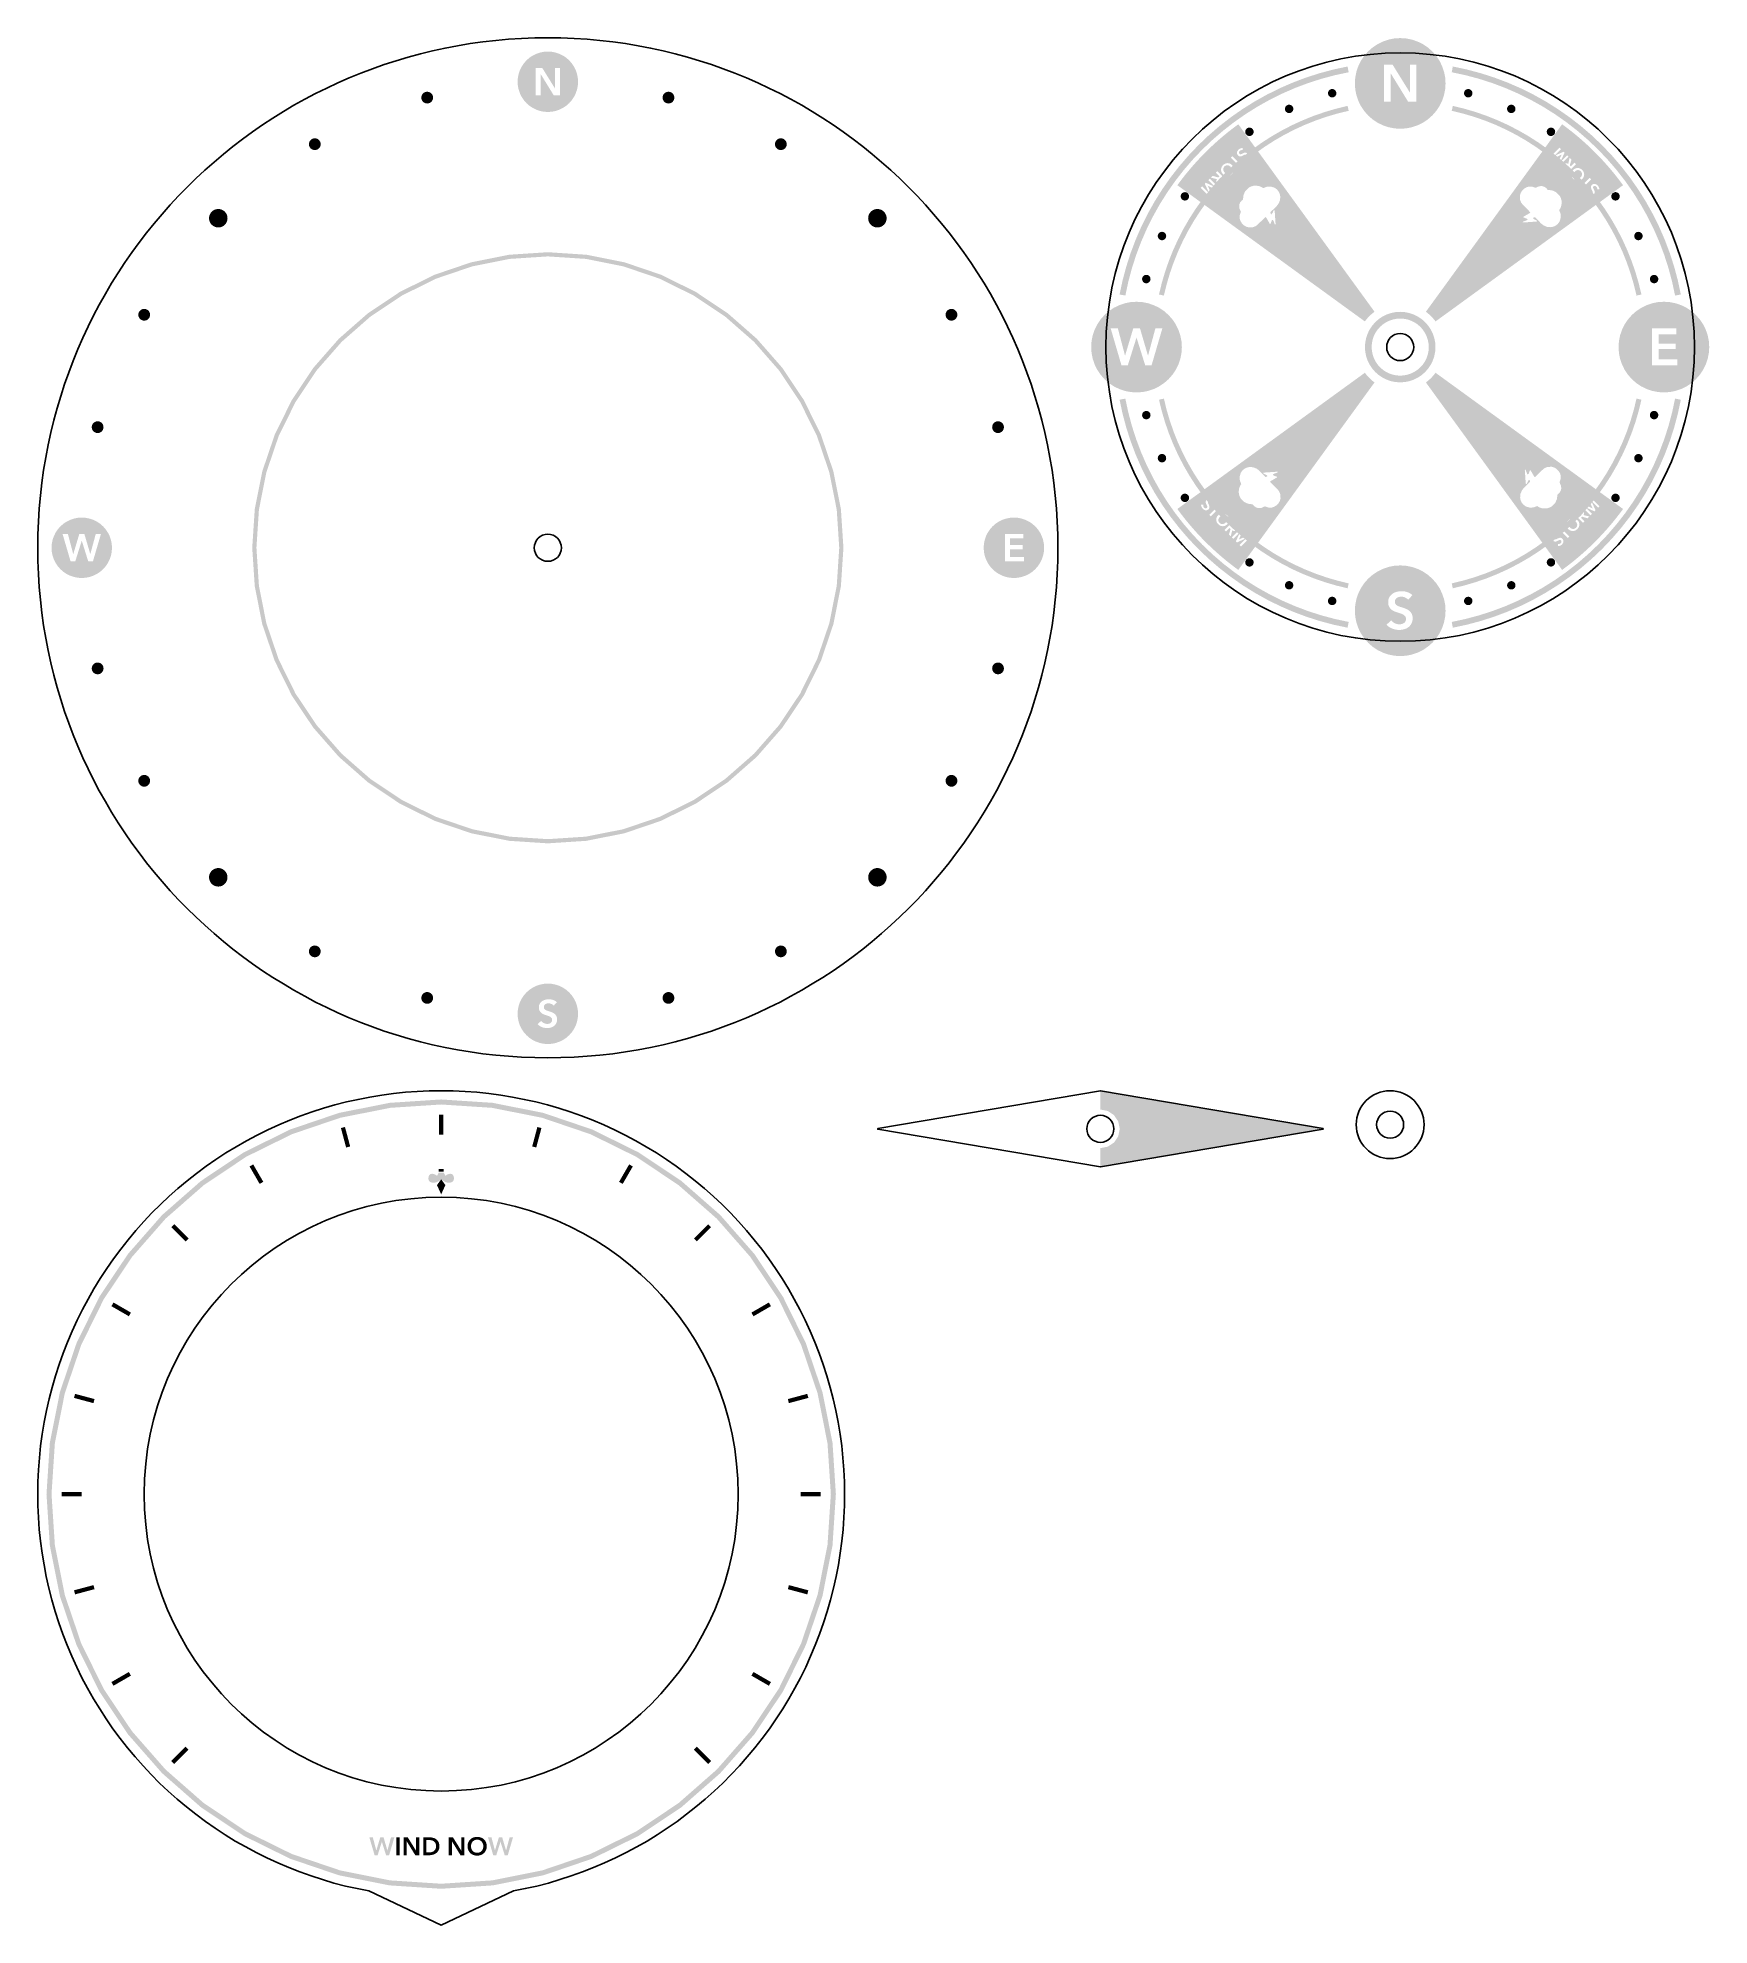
# Model space of a CAD drawing. Header units: millimetres. Extents: x 4 to 203, y 4 to 229.
import ezdxf

# ---------------------------------------------------------------- set-up
doc = ezdxf.new("R2010")
doc.units = ezdxf.units.MM
doc.layers.add('CUT', color=1, linetype='Continuous')
doc.layers.add('RASTER', color=7, linetype='Continuous')

msp = doc.modelspace()

# ---------------------------------------------------------------- hatches: boundary and pattern name
at = {"layer": 'RASTER'}
h = msp.add_hatch(color=7, dxfattribs=at)
h.paths.add_polyline_path([(68.3, 223.5), (68.269, 223.03), (68.177, 222.568), (68.026, 222.122), (67.818, 221.7), (67.556, 221.308), (67.246, 220.954), (66.892, 220.644), (66.5, 220.382), (66.078, 220.174), (65.632, 220.023), (65.17, 219.931), (64.7, 219.9), (64.23, 219.931), (63.768, 220.023), (63.322, 220.174), (62.9, 220.382), (62.508, 220.644), (62.154, 220.954), (61.844, 221.308), (61.582, 221.7), (61.374, 222.122), (61.223, 222.568), (61.131, 223.03), (61.1, 223.5), (61.131, 223.97), (61.223, 224.432), (61.374, 224.878), (61.582, 225.3), (61.844, 225.692), (62.154, 226.046), (62.508, 226.356), (62.9, 226.618), (63.322, 226.826), (63.768, 226.977), (64.23, 227.069), (64.7, 227.1), (65.17, 227.069), (65.632, 226.977), (66.078, 226.826), (66.5, 226.618), (66.892, 226.356), (67.246, 226.046), (67.556, 225.692), (67.818, 225.3), (68.026, 224.878), (68.177, 224.432), (68.269, 223.97)])
h.paths.add_polyline_path([(63.262, 225.15), (63.262, 221.887), (63.843, 221.887), (63.843, 224.408), (63.852, 224.408), (65.4, 221.887), (66.138, 221.887), (66.138, 225.15), (65.557, 225.15), (65.557, 222.707), (65.548, 222.707), (64.032, 225.15), (63.262, 225.15)], flags=0)
h = msp.add_hatch(color=7, dxfattribs=at)
h.paths.add_polyline_path([(171.6, 223.3), (171.554, 222.595), (171.416, 221.902), (171.189, 221.234), (170.877, 220.6), (170.484, 220.013), (170.018, 219.482), (169.487, 219.016), (168.9, 218.623), (168.266, 218.311), (167.598, 218.084), (166.905, 217.946), (166.2, 217.9), (165.495, 217.946), (164.802, 218.084), (164.134, 218.311), (163.5, 218.623), (162.913, 219.016), (162.382, 219.482), (161.916, 220.013), (161.523, 220.6), (161.211, 221.234), (160.984, 221.902), (160.846, 222.595), (160.8, 223.3), (160.846, 224.005), (160.984, 224.698), (161.211, 225.366), (161.523, 226), (161.916, 226.587), (162.382, 227.118), (162.913, 227.584), (163.5, 227.977), (164.134, 228.289), (164.802, 228.516), (165.495, 228.654), (166.2, 228.7), (166.905, 228.654), (167.598, 228.516), (168.266, 228.289), (168.9, 227.977), (169.487, 227.584), (170.018, 227.118), (170.484, 226.587), (170.877, 226), (171.189, 225.366), (171.416, 224.698), (171.554, 224.005)])
h.paths.add_polyline_path([(164.266, 225.52), (164.266, 221.13), (165.047, 221.13), (165.047, 224.521), (165.059, 224.521), (167.142, 221.13), (168.134, 221.13), (168.134, 225.52), (167.353, 225.52), (167.353, 222.234), (167.341, 222.234), (165.301, 225.52), (164.266, 225.52)], flags=0)
for points in [[(132.782, 198.164), (133.137, 199.827), (133.575, 201.47), (134.094, 203.089), (134.693, 204.68), (135.371, 206.239), (136.127, 207.762), (136.957, 209.245), (137.861, 210.685), (138.835, 212.078), (139.878, 213.421), (140.987, 214.71), (142.158, 215.942), (143.39, 217.113), (144.679, 218.222), (146.022, 219.265), (147.415, 220.239), (148.855, 221.143), (150.338, 221.973), (151.861, 222.729), (153.42, 223.407), (155.011, 224.006), (156.63, 224.525), (158.273, 224.963), (159.936, 225.318), (160.064, 224.63), (158.436, 224.282), (156.827, 223.854), (155.242, 223.345), (153.683, 222.758), (152.157, 222.094), (150.665, 221.354), (149.212, 220.541), (147.802, 219.656), (146.437, 218.701), (145.122, 217.68), (143.86, 216.594), (142.653, 215.447), (141.506, 214.24), (140.42, 212.978), (139.399, 211.663), (138.444, 210.298), (137.559, 208.888), (136.746, 207.435), (136.006, 205.943), (135.342, 204.417), (134.755, 202.858), (134.246, 201.273), (133.818, 199.664), (133.47, 198.036)], [(172.464, 225.318), (174.127, 224.963), (175.77, 224.525), (177.389, 224.006), (178.98, 223.407), (180.539, 222.729), (182.062, 221.973), (183.545, 221.143), (184.985, 220.239), (186.378, 219.265), (187.721, 218.222), (189.01, 217.113), (190.242, 215.942), (191.413, 214.71), (192.522, 213.421), (193.565, 212.078), (194.539, 210.685), (195.443, 209.245), (196.273, 207.762), (197.029, 206.239), (197.707, 204.68), (198.306, 203.089), (198.825, 201.47), (199.263, 199.827), (199.618, 198.164), (198.93, 198.036), (198.582, 199.664), (198.154, 201.273), (197.645, 202.858), (197.058, 204.417), (196.394, 205.943), (195.654, 207.435), (194.841, 208.888), (193.956, 210.298), (193.001, 211.663), (191.98, 212.978), (190.894, 214.24), (189.747, 215.447), (188.54, 216.594), (187.278, 217.68), (185.963, 218.701), (184.598, 219.656), (183.188, 220.541), (181.735, 221.354), (180.243, 222.094), (178.717, 222.758), (177.158, 223.345), (175.573, 223.854), (173.964, 224.282), (172.336, 224.63)], [(158.599, 222.133), (158.595, 222.068), (158.582, 222.004), (158.561, 221.942), (158.532, 221.883), (158.496, 221.829), (158.453, 221.78), (158.403, 221.737), (158.349, 221.7), (158.29, 221.672), (158.228, 221.651), (158.164, 221.638), (158.099, 221.633), (158.034, 221.638), (157.97, 221.651), (157.908, 221.672), (157.849, 221.7), (157.795, 221.737), (157.745, 221.78), (157.702, 221.829), (157.666, 221.883), (157.637, 221.942), (157.616, 222.004), (157.603, 222.068), (157.599, 222.133), (157.603, 222.199), (157.616, 222.263), (157.637, 222.325), (157.666, 222.383), (157.702, 222.438), (157.745, 222.487), (157.795, 222.53), (157.849, 222.566), (157.908, 222.595), (157.97, 222.616), (158.034, 222.629), (158.099, 222.633), (158.164, 222.629), (158.228, 222.616), (158.29, 222.595), (158.349, 222.566), (158.403, 222.53), (158.453, 222.487), (158.496, 222.438), (158.532, 222.383), (158.561, 222.325), (158.582, 222.263), (158.595, 222.199)], [(174.801, 222.133), (174.797, 222.068), (174.784, 222.004), (174.763, 221.942), (174.734, 221.883), (174.698, 221.829), (174.655, 221.78), (174.605, 221.737), (174.551, 221.7), (174.492, 221.672), (174.43, 221.651), (174.366, 221.638), (174.301, 221.633), (174.236, 221.638), (174.172, 221.651), (174.11, 221.672), (174.051, 221.7), (173.997, 221.737), (173.947, 221.78), (173.904, 221.829), (173.868, 221.883), (173.839, 221.942), (173.818, 222.004), (173.805, 222.068), (173.801, 222.133), (173.805, 222.199), (173.818, 222.263), (173.839, 222.325), (173.868, 222.383), (173.904, 222.438), (173.947, 222.487), (173.997, 222.53), (174.051, 222.566), (174.11, 222.595), (174.172, 222.616), (174.236, 222.629), (174.301, 222.633), (174.366, 222.629), (174.43, 222.616), (174.492, 222.595), (174.551, 222.566), (174.605, 222.53), (174.655, 222.487), (174.698, 222.438), (174.734, 222.383), (174.763, 222.325), (174.784, 222.263), (174.797, 222.199)], [(51.036, 221.609), (51.03, 221.518), (51.012, 221.428), (50.982, 221.341), (50.942, 221.259), (50.891, 221.183), (50.831, 221.114), (50.762, 221.054), (50.686, 221.003), (50.603, 220.962), (50.517, 220.933), (50.427, 220.915), (50.336, 220.909), (50.244, 220.915), (50.154, 220.933), (50.068, 220.962), (49.986, 221.003), (49.909, 221.054), (49.841, 221.114), (49.78, 221.183), (49.729, 221.259), (49.689, 221.341), (49.659, 221.428), (49.642, 221.518), (49.636, 221.609), (49.642, 221.7), (49.659, 221.79), (49.689, 221.877), (49.729, 221.959), (49.78, 222.035), (49.841, 222.104), (49.909, 222.164), (49.986, 222.215), (50.068, 222.256), (50.154, 222.285), (50.244, 222.303), (50.336, 222.309), (50.427, 222.303), (50.517, 222.285), (50.603, 222.256), (50.686, 222.215), (50.762, 222.164), (50.831, 222.104), (50.891, 222.035), (50.942, 221.959), (50.982, 221.877), (51.012, 221.79), (51.03, 221.7)], [(79.764, 221.609), (79.758, 221.518), (79.741, 221.428), (79.711, 221.341), (79.671, 221.259), (79.62, 221.183), (79.559, 221.114), (79.491, 221.054), (79.414, 221.003), (79.332, 220.962), (79.246, 220.933), (79.156, 220.915), (79.064, 220.909), (78.973, 220.915), (78.883, 220.933), (78.797, 220.962), (78.714, 221.003), (78.638, 221.054), (78.569, 221.114), (78.509, 221.183), (78.458, 221.259), (78.418, 221.341), (78.388, 221.428), (78.37, 221.518), (78.364, 221.609), (78.37, 221.7), (78.388, 221.79), (78.418, 221.877), (78.458, 221.959), (78.509, 222.035), (78.569, 222.104), (78.638, 222.164), (78.714, 222.215), (78.797, 222.256), (78.883, 222.285), (78.973, 222.303), (79.064, 222.309), (79.156, 222.303), (79.246, 222.285), (79.332, 222.256), (79.414, 222.215), (79.491, 222.164), (79.559, 222.104), (79.62, 222.035), (79.671, 221.959), (79.711, 221.877), (79.741, 221.79), (79.758, 221.7)], [(137.475, 198.164), (137.805, 199.522), (138.2, 200.864), (138.658, 202.185), (139.178, 203.482), (139.759, 204.754), (140.4, 205.996), (141.099, 207.207), (141.855, 208.383), (142.666, 209.522), (143.531, 210.621), (144.446, 211.677), (145.411, 212.689), (146.423, 213.654), (147.479, 214.569), (148.578, 215.434), (149.717, 216.245), (150.893, 217.001), (152.104, 217.7), (153.346, 218.341), (154.618, 218.922), (155.915, 219.442), (157.236, 219.9), (158.578, 220.295), (159.936, 220.625), (160.064, 220.039), (158.733, 219.715), (157.419, 219.329), (156.125, 218.88), (154.854, 218.371), (153.608, 217.802), (152.391, 217.174), (151.205, 216.489), (150.053, 215.748), (148.938, 214.953), (147.861, 214.107), (146.826, 213.21), (145.835, 212.265), (144.89, 211.274), (143.993, 210.239), (143.147, 209.162), (142.352, 208.047), (141.611, 206.895), (140.926, 205.709), (140.298, 204.492), (139.729, 203.246), (139.22, 201.975), (138.771, 200.681), (138.385, 199.367), (138.061, 198.036)], [(153.472, 220.267), (153.468, 220.202), (153.455, 220.138), (153.434, 220.076), (153.405, 220.017), (153.369, 219.963), (153.326, 219.914), (153.276, 219.871), (153.222, 219.834), (153.163, 219.805), (153.101, 219.784), (153.037, 219.772), (152.972, 219.767), (152.907, 219.772), (152.843, 219.784), (152.781, 219.805), (152.722, 219.834), (152.668, 219.871), (152.618, 219.914), (152.575, 219.963), (152.539, 220.017), (152.51, 220.076), (152.489, 220.138), (152.476, 220.202), (152.472, 220.267), (152.476, 220.333), (152.489, 220.397), (152.51, 220.459), (152.539, 220.517), (152.575, 220.572), (152.618, 220.621), (152.668, 220.664), (152.722, 220.7), (152.781, 220.729), (152.843, 220.75), (152.907, 220.763), (152.972, 220.767), (153.037, 220.763), (153.101, 220.75), (153.163, 220.729), (153.222, 220.7), (153.276, 220.664), (153.326, 220.621), (153.369, 220.572), (153.405, 220.517), (153.434, 220.459), (153.455, 220.397), (153.468, 220.333)], [(172.464, 220.625), (173.822, 220.295), (175.164, 219.9), (176.485, 219.442), (177.782, 218.922), (179.054, 218.341), (180.296, 217.7), (181.507, 217.001), (182.683, 216.245), (183.822, 215.434), (184.921, 214.569), (185.977, 213.654), (186.989, 212.689), (187.954, 211.677), (188.869, 210.621), (189.734, 209.522), (190.545, 208.383), (191.301, 207.207), (192, 205.996), (192.641, 204.754), (193.222, 203.482), (193.742, 202.185), (194.2, 200.864), (194.595, 199.522), (194.925, 198.164), (194.339, 198.036), (194.015, 199.367), (193.629, 200.681), (193.18, 201.975), (192.671, 203.246), (192.102, 204.492), (191.474, 205.709), (190.789, 206.895), (190.048, 208.047), (189.253, 209.162), (188.407, 210.239), (187.51, 211.274), (186.565, 212.265), (185.574, 213.21), (184.539, 214.107), (183.462, 214.953), (182.347, 215.748), (181.195, 216.489), (180.009, 217.174), (178.792, 217.802), (177.546, 218.371), (176.275, 218.88), (174.981, 219.329), (173.667, 219.715), (172.336, 220.039)], [(179.928, 220.267), (179.924, 220.202), (179.911, 220.138), (179.89, 220.076), (179.861, 220.017), (179.825, 219.963), (179.782, 219.914), (179.732, 219.871), (179.678, 219.834), (179.619, 219.805), (179.557, 219.784), (179.493, 219.772), (179.428, 219.767), (179.363, 219.772), (179.299, 219.784), (179.237, 219.805), (179.178, 219.834), (179.124, 219.871), (179.074, 219.914), (179.031, 219.963), (178.995, 220.017), (178.966, 220.076), (178.945, 220.138), (178.932, 220.202), (178.928, 220.267), (178.932, 220.333), (178.945, 220.397), (178.966, 220.459), (178.995, 220.517), (179.031, 220.572), (179.074, 220.621), (179.124, 220.664), (179.178, 220.7), (179.237, 220.729), (179.299, 220.75), (179.363, 220.763), (179.428, 220.767), (179.493, 220.763), (179.557, 220.75), (179.619, 220.729), (179.678, 220.7), (179.732, 220.664), (179.782, 220.621), (179.825, 220.572), (179.861, 220.517), (179.89, 220.459), (179.911, 220.397), (179.924, 220.333)], [(37.65, 216.064), (37.644, 215.973), (37.626, 215.883), (37.597, 215.797), (37.556, 215.714), (37.505, 215.638), (37.445, 215.569), (37.376, 215.509), (37.3, 215.458), (37.218, 215.418), (37.131, 215.388), (37.041, 215.37), (36.95, 215.364), (36.859, 215.37), (36.769, 215.388), (36.682, 215.418), (36.6, 215.458), (36.524, 215.509), (36.455, 215.569), (36.395, 215.638), (36.344, 215.714), (36.303, 215.797), (36.274, 215.883), (36.256, 215.973), (36.25, 216.064), (36.256, 216.156), (36.274, 216.246), (36.303, 216.332), (36.344, 216.414), (36.395, 216.491), (36.455, 216.559), (36.524, 216.62), (36.6, 216.671), (36.682, 216.711), (36.769, 216.741), (36.859, 216.758), (36.95, 216.764), (37.041, 216.758), (37.131, 216.741), (37.218, 216.711), (37.3, 216.671), (37.376, 216.62), (37.445, 216.559), (37.505, 216.491), (37.556, 216.414), (37.597, 216.332), (37.626, 216.246), (37.644, 216.156)], [(93.15, 216.064), (93.144, 215.973), (93.126, 215.883), (93.097, 215.797), (93.056, 215.714), (93.005, 215.638), (92.945, 215.569), (92.876, 215.509), (92.8, 215.458), (92.718, 215.418), (92.631, 215.388), (92.541, 215.37), (92.45, 215.364), (92.359, 215.37), (92.269, 215.388), (92.182, 215.418), (92.1, 215.458), (92.024, 215.509), (91.955, 215.569), (91.895, 215.638), (91.844, 215.714), (91.803, 215.797), (91.774, 215.883), (91.756, 215.973), (91.75, 216.064), (91.756, 216.156), (91.774, 216.246), (91.803, 216.332), (91.844, 216.414), (91.895, 216.491), (91.955, 216.559), (92.024, 216.62), (92.1, 216.671), (92.182, 216.711), (92.269, 216.741), (92.359, 216.758), (92.45, 216.764), (92.541, 216.758), (92.631, 216.741), (92.718, 216.711), (92.8, 216.671), (92.876, 216.62), (92.945, 216.559), (93.005, 216.491), (93.056, 216.414), (93.097, 216.332), (93.126, 216.246), (93.144, 216.156)], [(148.747, 217.539), (148.743, 217.474), (148.73, 217.41), (148.709, 217.348), (148.68, 217.289), (148.644, 217.235), (148.601, 217.186), (148.551, 217.143), (148.497, 217.106), (148.438, 217.078), (148.376, 217.056), (148.312, 217.044), (148.247, 217.039), (148.182, 217.044), (148.118, 217.056), (148.056, 217.078), (147.997, 217.106), (147.943, 217.143), (147.894, 217.186), (147.85, 217.235), (147.814, 217.289), (147.785, 217.348), (147.764, 217.41), (147.751, 217.474), (147.747, 217.539), (147.751, 217.605), (147.764, 217.669), (147.785, 217.731), (147.814, 217.789), (147.85, 217.844), (147.894, 217.893), (147.943, 217.936), (147.997, 217.972), (148.056, 218.001), (148.118, 218.022), (148.182, 218.035), (148.247, 218.039), (148.312, 218.035), (148.376, 218.022), (148.438, 218.001), (148.497, 217.972), (148.551, 217.936), (148.601, 217.893), (148.644, 217.844), (148.68, 217.789), (148.709, 217.731), (148.73, 217.669), (148.743, 217.605)], [(184.653, 217.539), (184.649, 217.474), (184.636, 217.41), (184.615, 217.348), (184.586, 217.289), (184.55, 217.235), (184.506, 217.186), (184.457, 217.143), (184.403, 217.106), (184.344, 217.078), (184.282, 217.056), (184.218, 217.044), (184.153, 217.039), (184.088, 217.044), (184.024, 217.056), (183.962, 217.078), (183.903, 217.106), (183.849, 217.143), (183.799, 217.186), (183.756, 217.235), (183.72, 217.289), (183.691, 217.348), (183.67, 217.41), (183.657, 217.474), (183.653, 217.539), (183.657, 217.605), (183.67, 217.669), (183.691, 217.731), (183.72, 217.789), (183.756, 217.844), (183.799, 217.893), (183.849, 217.936), (183.903, 217.972), (183.962, 218.001), (184.024, 218.022), (184.088, 218.035), (184.153, 218.039), (184.218, 218.035), (184.282, 218.022), (184.344, 218.001), (184.403, 217.972), (184.457, 217.936), (184.506, 217.893), (184.55, 217.844), (184.586, 217.789), (184.615, 217.731), (184.636, 217.669), (184.649, 217.605)], [(141.061, 209.853), (141.056, 209.788), (141.044, 209.724), (141.022, 209.662), (140.994, 209.603), (140.957, 209.549), (140.914, 209.499), (140.865, 209.456), (140.811, 209.42), (140.752, 209.391), (140.69, 209.37), (140.626, 209.357), (140.561, 209.353), (140.495, 209.357), (140.431, 209.37), (140.369, 209.391), (140.311, 209.42), (140.256, 209.456), (140.207, 209.499), (140.164, 209.549), (140.128, 209.603), (140.099, 209.662), (140.078, 209.724), (140.065, 209.788), (140.061, 209.853), (140.065, 209.918), (140.078, 209.982), (140.099, 210.044), (140.128, 210.103), (140.164, 210.157), (140.207, 210.206), (140.256, 210.25), (140.311, 210.286), (140.369, 210.315), (140.431, 210.336), (140.495, 210.349), (140.561, 210.353), (140.626, 210.349), (140.69, 210.336), (140.752, 210.315), (140.811, 210.286), (140.865, 210.25), (140.914, 210.206), (140.957, 210.157), (140.994, 210.103), (141.022, 210.044), (141.044, 209.982), (141.056, 209.918)], [(192.339, 209.853), (192.335, 209.788), (192.322, 209.724), (192.301, 209.662), (192.272, 209.603), (192.236, 209.549), (192.193, 209.499), (192.144, 209.456), (192.089, 209.42), (192.031, 209.391), (191.969, 209.37), (191.905, 209.357), (191.839, 209.353), (191.774, 209.357), (191.71, 209.37), (191.648, 209.391), (191.589, 209.42), (191.535, 209.456), (191.486, 209.499), (191.443, 209.549), (191.406, 209.603), (191.378, 209.662), (191.356, 209.724), (191.344, 209.788), (191.339, 209.853), (191.344, 209.918), (191.356, 209.982), (191.378, 210.044), (191.406, 210.103), (191.443, 210.157), (191.486, 210.206), (191.535, 210.25), (191.589, 210.286), (191.648, 210.315), (191.71, 210.336), (191.774, 210.349), (191.839, 210.353), (191.905, 210.349), (191.969, 210.336), (192.031, 210.315), (192.089, 210.286), (192.144, 210.25), (192.193, 210.206), (192.236, 210.157), (192.272, 210.103), (192.301, 210.044), (192.322, 209.982), (192.335, 209.918)], [(26.556, 207.244), (26.546, 207.101), (26.518, 206.96), (26.472, 206.823), (26.408, 206.694), (26.328, 206.575), (26.233, 206.467), (26.125, 206.372), (26.006, 206.292), (25.877, 206.228), (25.74, 206.182), (25.599, 206.154), (25.456, 206.144), (25.312, 206.154), (25.171, 206.182), (25.035, 206.228), (24.906, 206.292), (24.786, 206.372), (24.678, 206.467), (24.583, 206.575), (24.503, 206.694), (24.439, 206.823), (24.393, 206.96), (24.365, 207.101), (24.356, 207.244), (24.365, 207.388), (24.393, 207.529), (24.439, 207.665), (24.503, 207.794), (24.583, 207.914), (24.678, 208.022), (24.786, 208.117), (24.906, 208.197), (25.035, 208.261), (25.171, 208.307), (25.312, 208.335), (25.456, 208.344), (25.599, 208.335), (25.74, 208.307), (25.877, 208.261), (26.006, 208.197), (26.125, 208.117), (26.233, 208.022), (26.328, 207.914), (26.408, 207.794), (26.472, 207.665), (26.518, 207.529), (26.546, 207.388)], [(105.044, 207.244), (105.035, 207.101), (105.007, 206.96), (104.961, 206.823), (104.897, 206.694), (104.817, 206.575), (104.722, 206.467), (104.614, 206.372), (104.494, 206.292), (104.365, 206.228), (104.229, 206.182), (104.088, 206.154), (103.944, 206.144), (103.801, 206.154), (103.66, 206.182), (103.523, 206.228), (103.394, 206.292), (103.275, 206.372), (103.167, 206.467), (103.072, 206.575), (102.992, 206.694), (102.928, 206.823), (102.882, 206.96), (102.854, 207.101), (102.844, 207.244), (102.854, 207.388), (102.882, 207.529), (102.928, 207.665), (102.992, 207.794), (103.072, 207.914), (103.167, 208.022), (103.275, 208.117), (103.394, 208.197), (103.523, 208.261), (103.66, 208.307), (103.801, 208.335), (103.944, 208.344), (104.088, 208.335), (104.229, 208.307), (104.365, 208.261), (104.494, 208.197), (104.614, 208.117), (104.722, 208.022), (104.817, 207.914), (104.897, 207.794), (104.961, 207.665), (105.007, 207.529), (105.035, 207.388)], [(138.333, 205.128), (138.328, 205.063), (138.316, 204.999), (138.295, 204.937), (138.266, 204.878), (138.229, 204.824), (138.186, 204.774), (138.137, 204.731), (138.083, 204.695), (138.024, 204.666), (137.962, 204.645), (137.898, 204.632), (137.833, 204.628), (137.767, 204.632), (137.703, 204.645), (137.641, 204.666), (137.583, 204.695), (137.528, 204.731), (137.479, 204.774), (137.436, 204.824), (137.4, 204.878), (137.371, 204.937), (137.35, 204.999), (137.337, 205.063), (137.333, 205.128), (137.337, 205.193), (137.35, 205.257), (137.371, 205.319), (137.4, 205.378), (137.436, 205.432), (137.479, 205.482), (137.528, 205.525), (137.583, 205.561), (137.641, 205.59), (137.703, 205.611), (137.767, 205.624), (137.833, 205.628), (137.898, 205.624), (137.962, 205.611), (138.024, 205.59), (138.083, 205.561), (138.137, 205.525), (138.186, 205.482), (138.229, 205.432), (138.266, 205.378), (138.295, 205.319), (138.316, 205.257), (138.328, 205.193)], [(195.067, 205.128), (195.063, 205.063), (195.05, 204.999), (195.029, 204.937), (195, 204.878), (194.964, 204.824), (194.921, 204.774), (194.872, 204.731), (194.817, 204.695), (194.759, 204.666), (194.697, 204.645), (194.633, 204.632), (194.567, 204.628), (194.502, 204.632), (194.438, 204.645), (194.376, 204.666), (194.317, 204.695), (194.263, 204.731), (194.214, 204.774), (194.171, 204.824), (194.134, 204.878), (194.105, 204.937), (194.084, 204.999), (194.072, 205.063), (194.067, 205.128), (194.072, 205.193), (194.084, 205.257), (194.105, 205.319), (194.134, 205.378), (194.171, 205.432), (194.214, 205.482), (194.263, 205.525), (194.317, 205.561), (194.376, 205.59), (194.438, 205.611), (194.502, 205.624), (194.567, 205.628), (194.633, 205.624), (194.697, 205.611), (194.759, 205.59), (194.817, 205.561), (194.872, 205.525), (194.921, 205.482), (194.964, 205.432), (195, 205.378), (195.029, 205.319), (195.05, 205.257), (195.063, 205.193)], [(136.467, 200.001), (136.462, 199.936), (136.449, 199.872), (136.428, 199.81), (136.4, 199.751), (136.363, 199.697), (136.32, 199.647), (136.271, 199.604), (136.217, 199.568), (136.158, 199.539), (136.096, 199.518), (136.032, 199.505), (135.967, 199.501), (135.901, 199.505), (135.837, 199.518), (135.775, 199.539), (135.717, 199.568), (135.662, 199.604), (135.613, 199.647), (135.57, 199.697), (135.534, 199.751), (135.505, 199.81), (135.484, 199.872), (135.471, 199.936), (135.467, 200.001), (135.471, 200.066), (135.484, 200.13), (135.505, 200.192), (135.534, 200.251), (135.57, 200.305), (135.613, 200.355), (135.662, 200.398), (135.717, 200.434), (135.775, 200.463), (135.837, 200.484), (135.901, 200.497), (135.967, 200.501), (136.032, 200.497), (136.096, 200.484), (136.158, 200.463), (136.217, 200.434), (136.271, 200.398), (136.32, 200.355), (136.363, 200.305), (136.4, 200.251), (136.428, 200.192), (136.449, 200.13), (136.462, 200.066)], [(196.933, 200.001), (196.929, 199.936), (196.916, 199.872), (196.895, 199.81), (196.866, 199.751), (196.83, 199.697), (196.787, 199.647), (196.738, 199.604), (196.683, 199.568), (196.625, 199.539), (196.563, 199.518), (196.499, 199.505), (196.433, 199.501), (196.368, 199.505), (196.304, 199.518), (196.242, 199.539), (196.183, 199.568), (196.129, 199.604), (196.08, 199.647), (196.037, 199.697), (196, 199.751), (195.972, 199.81), (195.951, 199.872), (195.938, 199.936), (195.933, 200.001), (195.938, 200.066), (195.951, 200.13), (195.972, 200.192), (196, 200.251), (196.037, 200.305), (196.08, 200.355), (196.129, 200.398), (196.183, 200.434), (196.242, 200.463), (196.304, 200.484), (196.368, 200.497), (196.433, 200.501), (196.499, 200.497), (196.563, 200.484), (196.625, 200.463), (196.683, 200.434), (196.738, 200.398), (196.787, 200.355), (196.83, 200.305), (196.866, 200.251), (196.895, 200.192), (196.916, 200.13), (196.929, 200.066)], [(17.336, 195.75), (17.33, 195.659), (17.312, 195.569), (17.282, 195.482), (17.242, 195.4), (17.191, 195.324), (17.131, 195.255), (17.062, 195.195), (16.986, 195.144), (16.903, 195.103), (16.817, 195.074), (16.727, 195.056), (16.636, 195.05), (16.544, 195.056), (16.454, 195.074), (16.368, 195.103), (16.286, 195.144), (16.209, 195.195), (16.141, 195.255), (16.08, 195.324), (16.029, 195.4), (15.989, 195.482), (15.959, 195.569), (15.942, 195.659), (15.936, 195.75), (15.942, 195.841), (15.959, 195.931), (15.989, 196.018), (16.029, 196.1), (16.08, 196.176), (16.141, 196.245), (16.209, 196.305), (16.286, 196.356), (16.368, 196.397), (16.454, 196.426), (16.544, 196.444), (16.636, 196.45), (16.727, 196.444), (16.817, 196.426), (16.903, 196.397), (16.986, 196.356), (17.062, 196.305), (17.131, 196.245), (17.191, 196.176), (17.242, 196.1), (17.282, 196.018), (17.312, 195.931), (17.33, 195.841)], [(113.464, 195.75), (113.458, 195.659), (113.441, 195.569), (113.411, 195.482), (113.371, 195.4), (113.32, 195.324), (113.259, 195.255), (113.191, 195.195), (113.114, 195.144), (113.032, 195.103), (112.946, 195.074), (112.856, 195.056), (112.764, 195.05), (112.673, 195.056), (112.583, 195.074), (112.497, 195.103), (112.414, 195.144), (112.338, 195.195), (112.269, 195.255), (112.209, 195.324), (112.158, 195.4), (112.118, 195.482), (112.088, 195.569), (112.07, 195.659), (112.064, 195.75), (112.07, 195.841), (112.088, 195.931), (112.118, 196.018), (112.158, 196.1), (112.209, 196.176), (112.269, 196.245), (112.338, 196.305), (112.414, 196.356), (112.497, 196.397), (112.583, 196.426), (112.673, 196.444), (112.764, 196.45), (112.856, 196.444), (112.946, 196.426), (113.032, 196.397), (113.114, 196.356), (113.191, 196.305), (113.259, 196.245), (113.32, 196.176), (113.371, 196.1), (113.411, 196.018), (113.441, 195.931), (113.458, 195.841)], [(159.936, 158.482), (158.273, 158.837), (156.63, 159.275), (155.011, 159.794), (153.42, 160.393), (151.861, 161.071), (150.338, 161.827), (148.855, 162.657), (147.415, 163.561), (146.022, 164.535), (144.679, 165.578), (143.39, 166.687), (142.158, 167.858), (140.987, 169.09), (139.878, 170.379), (138.835, 171.722), (137.861, 173.115), (136.957, 174.555), (136.127, 176.038), (135.371, 177.561), (134.693, 179.12), (134.094, 180.711), (133.575, 182.33), (133.137, 183.973), (132.782, 185.636), (133.47, 185.764), (133.818, 184.136), (134.246, 182.527), (134.755, 180.942), (135.342, 179.383), (136.006, 177.857), (136.746, 176.365), (137.559, 174.912), (138.444, 173.502), (139.399, 172.137), (140.42, 170.822), (141.506, 169.56), (142.653, 168.353), (143.86, 167.206), (145.122, 166.12), (146.437, 165.099), (147.802, 164.144), (149.212, 163.259), (150.665, 162.446), (152.157, 161.706), (153.683, 161.042), (155.242, 160.455), (156.827, 159.946), (158.436, 159.518), (160.064, 159.17)], [(159.936, 163.175), (158.578, 163.505), (157.236, 163.9), (155.915, 164.358), (154.618, 164.878), (153.346, 165.459), (152.104, 166.1), (150.893, 166.799), (149.717, 167.555), (148.578, 168.366), (147.479, 169.231), (146.423, 170.146), (145.411, 171.111), (144.446, 172.123), (143.531, 173.179), (142.666, 174.278), (141.855, 175.417), (141.099, 176.593), (140.4, 177.804), (139.759, 179.046), (139.178, 180.318), (138.658, 181.615), (138.2, 182.936), (137.805, 184.278), (137.475, 185.636), (138.061, 185.764), (138.385, 184.433), (138.771, 183.119), (139.22, 181.825), (139.729, 180.554), (140.298, 179.308), (140.926, 178.091), (141.611, 176.905), (142.352, 175.753), (143.147, 174.638), (143.993, 173.561), (144.89, 172.526), (145.835, 171.535), (146.826, 170.59), (147.861, 169.693), (148.938, 168.847), (150.053, 168.052), (151.205, 167.311), (152.391, 166.626), (153.608, 165.998), (154.854, 165.429), (156.125, 164.92), (157.419, 164.471), (158.733, 164.085), (160.064, 163.761)], [(199.618, 185.636), (199.263, 183.973), (198.825, 182.33), (198.306, 180.711), (197.707, 179.12), (197.029, 177.561), (196.273, 176.038), (195.443, 174.555), (194.539, 173.115), (193.565, 171.722), (192.522, 170.379), (191.413, 169.09), (190.242, 167.858), (189.01, 166.687), (187.721, 165.578), (186.378, 164.535), (184.985, 163.561), (183.545, 162.657), (182.062, 161.827), (180.539, 161.071), (178.98, 160.393), (177.389, 159.794), (175.77, 159.275), (174.127, 158.837), (172.464, 158.482), (172.336, 159.17), (173.964, 159.518), (175.573, 159.946), (177.158, 160.455), (178.717, 161.042), (180.243, 161.706), (181.735, 162.446), (183.188, 163.259), (184.598, 164.144), (185.963, 165.099), (187.278, 166.12), (188.54, 167.206), (189.747, 168.353), (190.894, 169.56), (191.98, 170.822), (193.001, 172.137), (193.956, 173.502), (194.841, 174.912), (195.654, 176.365), (196.394, 177.857), (197.058, 179.383), (197.645, 180.942), (198.154, 182.527), (198.582, 184.136), (198.93, 185.764)], [(194.925, 185.636), (194.595, 184.278), (194.2, 182.936), (193.742, 181.615), (193.222, 180.318), (192.641, 179.046), (192, 177.804), (191.301, 176.593), (190.545, 175.417), (189.734, 174.278), (188.869, 173.179), (187.954, 172.123), (186.989, 171.111), (185.977, 170.146), (184.921, 169.231), (183.822, 168.366), (182.683, 167.555), (181.507, 166.799), (180.296, 166.1), (179.054, 165.459), (177.782, 164.878), (176.485, 164.358), (175.164, 163.9), (173.822, 163.505), (172.464, 163.175), (172.336, 163.761), (173.667, 164.085), (174.981, 164.471), (176.275, 164.92), (177.546, 165.429), (178.792, 165.998), (180.009, 166.626), (181.195, 167.311), (182.347, 168.052), (183.462, 168.847), (184.539, 169.693), (185.574, 170.59), (186.565, 171.535), (187.51, 172.526), (188.407, 173.561), (189.253, 174.638), (190.048, 175.753), (190.789, 176.905), (191.474, 178.091), (192.102, 179.308), (192.671, 180.554), (193.18, 181.825), (193.629, 183.119), (194.015, 184.433), (194.339, 185.764)], [(11.791, 182.364), (11.785, 182.273), (11.767, 182.183), (11.738, 182.097), (11.697, 182.014), (11.646, 181.938), (11.586, 181.869), (11.517, 181.809), (11.441, 181.758), (11.359, 181.718), (11.272, 181.688), (11.182, 181.67), (11.091, 181.664), (11, 181.67), (10.91, 181.688), (10.823, 181.718), (10.741, 181.758), (10.665, 181.809), (10.596, 181.869), (10.536, 181.938), (10.485, 182.014), (10.444, 182.097), (10.415, 182.183), (10.397, 182.273), (10.391, 182.364), (10.397, 182.456), (10.415, 182.546), (10.444, 182.632), (10.485, 182.714), (10.536, 182.791), (10.596, 182.859), (10.665, 182.92), (10.741, 182.971), (10.823, 183.011), (10.91, 183.041), (11, 183.058), (11.091, 183.064), (11.182, 183.058), (11.272, 183.041), (11.359, 183.011), (11.441, 182.971), (11.517, 182.92), (11.586, 182.859), (11.646, 182.791), (11.697, 182.714), (11.738, 182.632), (11.767, 182.546), (11.785, 182.456)], [(119.009, 182.364), (119.003, 182.273), (118.985, 182.183), (118.956, 182.097), (118.915, 182.014), (118.864, 181.938), (118.804, 181.869), (118.735, 181.809), (118.659, 181.758), (118.577, 181.718), (118.49, 181.688), (118.4, 181.67), (118.309, 181.664), (118.218, 181.67), (118.128, 181.688), (118.041, 181.718), (117.959, 181.758), (117.883, 181.809), (117.814, 181.869), (117.754, 181.938), (117.703, 182.014), (117.662, 182.097), (117.633, 182.183), (117.615, 182.273), (117.609, 182.364), (117.615, 182.456), (117.633, 182.546), (117.662, 182.632), (117.703, 182.714), (117.754, 182.791), (117.814, 182.859), (117.883, 182.92), (117.959, 182.971), (118.041, 183.011), (118.128, 183.041), (118.218, 183.058), (118.309, 183.064), (118.4, 183.058), (118.49, 183.041), (118.577, 183.011), (118.659, 182.971), (118.735, 182.92), (118.804, 182.859), (118.864, 182.791), (118.915, 182.714), (118.956, 182.632), (118.985, 182.546), (119.003, 182.456)], [(136.467, 183.799), (136.462, 183.734), (136.449, 183.67), (136.428, 183.608), (136.4, 183.549), (136.363, 183.495), (136.32, 183.445), (136.271, 183.402), (136.217, 183.366), (136.158, 183.337), (136.096, 183.316), (136.032, 183.303), (135.967, 183.299), (135.901, 183.303), (135.837, 183.316), (135.775, 183.337), (135.717, 183.366), (135.662, 183.402), (135.613, 183.445), (135.57, 183.495), (135.534, 183.549), (135.505, 183.608), (135.484, 183.67), (135.471, 183.734), (135.467, 183.799), (135.471, 183.864), (135.484, 183.928), (135.505, 183.99), (135.534, 184.049), (135.57, 184.103), (135.613, 184.153), (135.662, 184.196), (135.717, 184.232), (135.775, 184.261), (135.837, 184.282), (135.901, 184.295), (135.967, 184.299), (136.032, 184.295), (136.096, 184.282), (136.158, 184.261), (136.217, 184.232), (136.271, 184.196), (136.32, 184.153), (136.363, 184.103), (136.4, 184.049), (136.428, 183.99), (136.449, 183.928), (136.462, 183.864)], [(196.933, 183.799), (196.929, 183.734), (196.916, 183.67), (196.895, 183.608), (196.866, 183.549), (196.83, 183.495), (196.787, 183.445), (196.738, 183.402), (196.683, 183.366), (196.625, 183.337), (196.563, 183.316), (196.499, 183.303), (196.433, 183.299), (196.368, 183.303), (196.304, 183.316), (196.242, 183.337), (196.183, 183.366), (196.129, 183.402), (196.08, 183.445), (196.037, 183.495), (196, 183.549), (195.972, 183.608), (195.951, 183.67), (195.938, 183.734), (195.933, 183.799), (195.938, 183.864), (195.951, 183.928), (195.972, 183.99), (196, 184.049), (196.037, 184.103), (196.08, 184.153), (196.129, 184.196), (196.183, 184.232), (196.242, 184.261), (196.304, 184.282), (196.368, 184.295), (196.433, 184.299), (196.499, 184.295), (196.563, 184.282), (196.625, 184.261), (196.683, 184.232), (196.738, 184.196), (196.787, 184.153), (196.83, 184.103), (196.866, 184.049), (196.895, 183.99), (196.916, 183.928), (196.929, 183.864)], [(138.333, 178.672), (138.328, 178.607), (138.316, 178.543), (138.295, 178.481), (138.266, 178.422), (138.229, 178.368), (138.186, 178.318), (138.137, 178.275), (138.083, 178.239), (138.024, 178.21), (137.962, 178.189), (137.898, 178.176), (137.833, 178.172), (137.767, 178.176), (137.703, 178.189), (137.641, 178.21), (137.583, 178.239), (137.528, 178.275), (137.479, 178.318), (137.436, 178.368), (137.4, 178.422), (137.371, 178.481), (137.35, 178.543), (137.337, 178.607), (137.333, 178.672), (137.337, 178.737), (137.35, 178.801), (137.371, 178.863), (137.4, 178.922), (137.436, 178.976), (137.479, 179.026), (137.528, 179.069), (137.583, 179.105), (137.641, 179.134), (137.703, 179.155), (137.767, 179.168), (137.833, 179.172), (137.898, 179.168), (137.962, 179.155), (138.024, 179.134), (138.083, 179.105), (138.137, 179.069), (138.186, 179.026), (138.229, 178.976), (138.266, 178.922), (138.295, 178.863), (138.316, 178.801), (138.328, 178.737)], [(195.067, 178.672), (195.063, 178.607), (195.05, 178.543), (195.029, 178.481), (195, 178.422), (194.964, 178.368), (194.921, 178.318), (194.872, 178.275), (194.817, 178.239), (194.759, 178.21), (194.697, 178.189), (194.633, 178.176), (194.567, 178.172), (194.502, 178.176), (194.438, 178.189), (194.376, 178.21), (194.317, 178.239), (194.263, 178.275), (194.214, 178.318), (194.171, 178.368), (194.134, 178.422), (194.105, 178.481), (194.084, 178.543), (194.072, 178.607), (194.067, 178.672), (194.072, 178.737), (194.084, 178.801), (194.105, 178.863), (194.134, 178.922), (194.171, 178.976), (194.214, 179.026), (194.263, 179.069), (194.317, 179.105), (194.376, 179.134), (194.438, 179.155), (194.502, 179.168), (194.567, 179.172), (194.633, 179.168), (194.697, 179.155), (194.759, 179.134), (194.817, 179.105), (194.872, 179.069), (194.921, 179.026), (194.964, 178.976), (195, 178.922), (195.029, 178.863), (195.05, 178.801), (195.063, 178.737)], [(141.061, 173.947), (141.056, 173.882), (141.044, 173.818), (141.022, 173.756), (140.994, 173.697), (140.957, 173.643), (140.914, 173.594), (140.865, 173.55), (140.811, 173.514), (140.752, 173.485), (140.69, 173.464), (140.626, 173.451), (140.561, 173.447), (140.495, 173.451), (140.431, 173.464), (140.369, 173.485), (140.311, 173.514), (140.256, 173.55), (140.207, 173.594), (140.164, 173.643), (140.128, 173.697), (140.099, 173.756), (140.078, 173.818), (140.065, 173.882), (140.061, 173.947), (140.065, 174.012), (140.078, 174.076), (140.099, 174.138), (140.128, 174.197), (140.164, 174.251), (140.207, 174.301), (140.256, 174.344), (140.311, 174.38), (140.369, 174.409), (140.431, 174.43), (140.495, 174.443), (140.561, 174.447), (140.626, 174.443), (140.69, 174.43), (140.752, 174.409), (140.811, 174.38), (140.865, 174.344), (140.914, 174.301), (140.957, 174.251), (140.994, 174.197), (141.022, 174.138), (141.044, 174.076), (141.056, 174.012)], [(192.339, 173.947), (192.335, 173.882), (192.322, 173.818), (192.301, 173.756), (192.272, 173.697), (192.236, 173.643), (192.193, 173.594), (192.144, 173.55), (192.089, 173.514), (192.031, 173.485), (191.969, 173.464), (191.905, 173.451), (191.839, 173.447), (191.774, 173.451), (191.71, 173.464), (191.648, 173.485), (191.589, 173.514), (191.535, 173.55), (191.486, 173.594), (191.443, 173.643), (191.406, 173.697), (191.378, 173.756), (191.356, 173.818), (191.344, 173.882), (191.339, 173.947), (191.344, 174.012), (191.356, 174.076), (191.378, 174.138), (191.406, 174.197), (191.443, 174.251), (191.486, 174.301), (191.535, 174.344), (191.589, 174.38), (191.648, 174.409), (191.71, 174.43), (191.774, 174.443), (191.839, 174.447), (191.905, 174.443), (191.969, 174.43), (192.031, 174.409), (192.089, 174.38), (192.144, 174.344), (192.193, 174.301), (192.236, 174.251), (192.272, 174.197), (192.301, 174.138), (192.322, 174.076), (192.335, 174.012)], [(148.747, 166.261), (148.743, 166.195), (148.73, 166.131), (148.709, 166.069), (148.68, 166.011), (148.644, 165.956), (148.601, 165.907), (148.551, 165.864), (148.497, 165.828), (148.438, 165.799), (148.376, 165.778), (148.312, 165.765), (148.247, 165.761), (148.182, 165.765), (148.118, 165.778), (148.056, 165.799), (147.997, 165.828), (147.943, 165.864), (147.894, 165.907), (147.85, 165.956), (147.814, 166.011), (147.785, 166.069), (147.764, 166.131), (147.751, 166.195), (147.747, 166.261), (147.751, 166.326), (147.764, 166.39), (147.785, 166.452), (147.814, 166.511), (147.85, 166.565), (147.894, 166.614), (147.943, 166.657), (147.997, 166.694), (148.056, 166.722), (148.118, 166.744), (148.182, 166.756), (148.247, 166.761), (148.312, 166.756), (148.376, 166.744), (148.438, 166.722), (148.497, 166.694), (148.551, 166.657), (148.601, 166.614), (148.644, 166.565), (148.68, 166.511), (148.709, 166.452), (148.73, 166.39), (148.743, 166.326)], [(184.653, 166.261), (184.649, 166.195), (184.636, 166.131), (184.615, 166.069), (184.586, 166.011), (184.55, 165.956), (184.506, 165.907), (184.457, 165.864), (184.403, 165.828), (184.344, 165.799), (184.282, 165.778), (184.218, 165.765), (184.153, 165.761), (184.088, 165.765), (184.024, 165.778), (183.962, 165.799), (183.903, 165.828), (183.849, 165.864), (183.799, 165.907), (183.756, 165.956), (183.72, 166.011), (183.691, 166.069), (183.67, 166.131), (183.657, 166.195), (183.653, 166.261), (183.657, 166.326), (183.67, 166.39), (183.691, 166.452), (183.72, 166.511), (183.756, 166.565), (183.799, 166.614), (183.849, 166.657), (183.903, 166.694), (183.962, 166.722), (184.024, 166.744), (184.088, 166.756), (184.153, 166.761), (184.218, 166.756), (184.282, 166.744), (184.344, 166.722), (184.403, 166.694), (184.457, 166.657), (184.506, 166.614), (184.55, 166.565), (184.586, 166.511), (184.615, 166.452), (184.636, 166.39), (184.649, 166.326)], [(153.472, 163.533), (153.468, 163.467), (153.455, 163.403), (153.434, 163.341), (153.405, 163.283), (153.369, 163.228), (153.326, 163.179), (153.276, 163.136), (153.222, 163.1), (153.163, 163.071), (153.101, 163.05), (153.037, 163.037), (152.972, 163.033), (152.907, 163.037), (152.843, 163.05), (152.781, 163.071), (152.722, 163.1), (152.668, 163.136), (152.618, 163.179), (152.575, 163.228), (152.539, 163.283), (152.51, 163.341), (152.489, 163.403), (152.476, 163.467), (152.472, 163.533), (152.476, 163.598), (152.489, 163.662), (152.51, 163.724), (152.539, 163.783), (152.575, 163.837), (152.618, 163.886), (152.668, 163.929), (152.722, 163.966), (152.781, 163.995), (152.843, 164.016), (152.907, 164.028), (152.972, 164.033), (153.037, 164.028), (153.101, 164.016), (153.163, 163.995), (153.222, 163.966), (153.276, 163.929), (153.326, 163.886), (153.369, 163.837), (153.405, 163.783), (153.434, 163.724), (153.455, 163.662), (153.468, 163.598)], [(158.599, 161.667), (158.595, 161.601), (158.582, 161.537), (158.561, 161.475), (158.532, 161.417), (158.496, 161.362), (158.453, 161.313), (158.403, 161.27), (158.349, 161.234), (158.29, 161.205), (158.228, 161.184), (158.164, 161.171), (158.099, 161.167), (158.034, 161.171), (157.97, 161.184), (157.908, 161.205), (157.849, 161.234), (157.795, 161.27), (157.745, 161.313), (157.702, 161.362), (157.666, 161.417), (157.637, 161.475), (157.616, 161.537), (157.603, 161.601), (157.599, 161.667), (157.603, 161.732), (157.616, 161.796), (157.637, 161.858), (157.666, 161.917), (157.702, 161.971), (157.745, 162.02), (157.795, 162.063), (157.849, 162.1), (157.908, 162.128), (157.97, 162.149), (158.034, 162.162), (158.099, 162.167), (158.164, 162.162), (158.228, 162.149), (158.29, 162.128), (158.349, 162.1), (158.403, 162.063), (158.453, 162.02), (158.496, 161.971), (158.532, 161.917), (158.561, 161.858), (158.582, 161.796), (158.595, 161.732)], [(174.801, 161.667), (174.797, 161.601), (174.784, 161.537), (174.763, 161.475), (174.734, 161.417), (174.698, 161.362), (174.655, 161.313), (174.605, 161.27), (174.551, 161.234), (174.492, 161.205), (174.43, 161.184), (174.366, 161.171), (174.301, 161.167), (174.236, 161.171), (174.172, 161.184), (174.11, 161.205), (174.051, 161.234), (173.997, 161.27), (173.947, 161.313), (173.904, 161.362), (173.868, 161.417), (173.839, 161.475), (173.818, 161.537), (173.805, 161.601), (173.801, 161.667), (173.805, 161.732), (173.818, 161.796), (173.839, 161.858), (173.868, 161.917), (173.904, 161.971), (173.947, 162.02), (173.997, 162.063), (174.051, 162.1), (174.11, 162.128), (174.172, 162.149), (174.236, 162.162), (174.301, 162.167), (174.366, 162.162), (174.43, 162.149), (174.492, 162.128), (174.551, 162.1), (174.605, 162.063), (174.655, 162.02), (174.698, 161.971), (174.734, 161.917), (174.763, 161.858), (174.784, 161.796), (174.797, 161.732)], [(179.928, 163.533), (179.924, 163.467), (179.911, 163.403), (179.89, 163.341), (179.861, 163.283), (179.825, 163.228), (179.782, 163.179), (179.732, 163.136), (179.678, 163.1), (179.619, 163.071), (179.557, 163.05), (179.493, 163.037), (179.428, 163.033), (179.363, 163.037), (179.299, 163.05), (179.237, 163.071), (179.178, 163.1), (179.124, 163.136), (179.074, 163.179), (179.031, 163.228), (178.995, 163.283), (178.966, 163.341), (178.945, 163.403), (178.932, 163.467), (178.928, 163.533), (178.932, 163.598), (178.945, 163.662), (178.966, 163.724), (178.995, 163.783), (179.031, 163.837), (179.074, 163.886), (179.124, 163.929), (179.178, 163.966), (179.237, 163.995), (179.299, 164.016), (179.363, 164.028), (179.428, 164.033), (179.493, 164.028), (179.557, 164.016), (179.619, 163.995), (179.678, 163.966), (179.732, 163.929), (179.782, 163.886), (179.825, 163.837), (179.861, 163.783), (179.89, 163.724), (179.911, 163.662), (179.924, 163.598)], [(11.791, 153.636), (11.785, 153.544), (11.767, 153.454), (11.738, 153.368), (11.697, 153.286), (11.646, 153.209), (11.586, 153.141), (11.517, 153.08), (11.441, 153.029), (11.359, 152.989), (11.272, 152.959), (11.182, 152.942), (11.091, 152.936), (11, 152.942), (10.91, 152.959), (10.823, 152.989), (10.741, 153.029), (10.665, 153.08), (10.596, 153.141), (10.536, 153.209), (10.485, 153.286), (10.444, 153.368), (10.415, 153.454), (10.397, 153.544), (10.391, 153.636), (10.397, 153.727), (10.415, 153.817), (10.444, 153.903), (10.485, 153.986), (10.536, 154.062), (10.596, 154.131), (10.665, 154.191), (10.741, 154.242), (10.823, 154.282), (10.91, 154.312), (11, 154.33), (11.091, 154.336), (11.182, 154.33), (11.272, 154.312), (11.359, 154.282), (11.441, 154.242), (11.517, 154.191), (11.586, 154.131), (11.646, 154.062), (11.697, 153.986), (11.738, 153.903), (11.767, 153.817), (11.785, 153.727)], [(119.009, 153.636), (119.003, 153.544), (118.985, 153.454), (118.956, 153.368), (118.915, 153.286), (118.864, 153.209), (118.804, 153.141), (118.735, 153.08), (118.659, 153.029), (118.577, 152.989), (118.49, 152.959), (118.4, 152.942), (118.309, 152.936), (118.218, 152.942), (118.128, 152.959), (118.041, 152.989), (117.959, 153.029), (117.883, 153.08), (117.814, 153.141), (117.754, 153.209), (117.703, 153.286), (117.662, 153.368), (117.633, 153.454), (117.615, 153.544), (117.609, 153.636), (117.615, 153.727), (117.633, 153.817), (117.662, 153.903), (117.703, 153.986), (117.754, 154.062), (117.814, 154.131), (117.883, 154.191), (117.959, 154.242), (118.041, 154.282), (118.128, 154.312), (118.218, 154.33), (118.309, 154.336), (118.4, 154.33), (118.49, 154.312), (118.577, 154.282), (118.659, 154.242), (118.735, 154.191), (118.804, 154.131), (118.864, 154.062), (118.915, 153.986), (118.956, 153.903), (118.985, 153.817), (119.003, 153.727)], [(17.336, 140.25), (17.33, 140.159), (17.312, 140.069), (17.282, 139.982), (17.242, 139.9), (17.191, 139.824), (17.131, 139.755), (17.062, 139.695), (16.986, 139.644), (16.903, 139.603), (16.817, 139.574), (16.727, 139.556), (16.636, 139.55), (16.544, 139.556), (16.454, 139.574), (16.368, 139.603), (16.286, 139.644), (16.209, 139.695), (16.141, 139.755), (16.08, 139.824), (16.029, 139.9), (15.989, 139.982), (15.959, 140.069), (15.942, 140.159), (15.936, 140.25), (15.942, 140.341), (15.959, 140.431), (15.989, 140.518), (16.029, 140.6), (16.08, 140.676), (16.141, 140.745), (16.209, 140.805), (16.286, 140.856), (16.368, 140.897), (16.454, 140.926), (16.544, 140.944), (16.636, 140.95), (16.727, 140.944), (16.817, 140.926), (16.903, 140.897), (16.986, 140.856), (17.062, 140.805), (17.131, 140.745), (17.191, 140.676), (17.242, 140.6), (17.282, 140.518), (17.312, 140.431), (17.33, 140.341)], [(113.464, 140.25), (113.458, 140.159), (113.441, 140.069), (113.411, 139.982), (113.371, 139.9), (113.32, 139.824), (113.259, 139.755), (113.191, 139.695), (113.114, 139.644), (113.032, 139.603), (112.946, 139.574), (112.856, 139.556), (112.764, 139.55), (112.673, 139.556), (112.583, 139.574), (112.497, 139.603), (112.414, 139.644), (112.338, 139.695), (112.269, 139.755), (112.209, 139.824), (112.158, 139.9), (112.118, 139.982), (112.088, 140.069), (112.07, 140.159), (112.064, 140.25), (112.07, 140.341), (112.088, 140.431), (112.118, 140.518), (112.158, 140.6), (112.209, 140.676), (112.269, 140.745), (112.338, 140.805), (112.414, 140.856), (112.497, 140.897), (112.583, 140.926), (112.673, 140.944), (112.764, 140.95), (112.856, 140.944), (112.946, 140.926), (113.032, 140.897), (113.114, 140.856), (113.191, 140.805), (113.259, 140.745), (113.32, 140.676), (113.371, 140.6), (113.411, 140.518), (113.441, 140.431), (113.458, 140.341)], [(26.556, 128.756), (26.546, 128.612), (26.518, 128.471), (26.472, 128.335), (26.408, 128.206), (26.328, 128.086), (26.233, 127.978), (26.125, 127.883), (26.006, 127.803), (25.877, 127.739), (25.74, 127.693), (25.599, 127.665), (25.456, 127.656), (25.312, 127.665), (25.171, 127.693), (25.035, 127.739), (24.906, 127.803), (24.786, 127.883), (24.678, 127.978), (24.583, 128.086), (24.503, 128.206), (24.439, 128.335), (24.393, 128.471), (24.365, 128.612), (24.356, 128.756), (24.365, 128.899), (24.393, 129.04), (24.439, 129.177), (24.503, 129.306), (24.583, 129.425), (24.678, 129.533), (24.786, 129.628), (24.906, 129.708), (25.035, 129.772), (25.171, 129.818), (25.312, 129.846), (25.456, 129.856), (25.599, 129.846), (25.74, 129.818), (25.877, 129.772), (26.006, 129.708), (26.125, 129.628), (26.233, 129.533), (26.328, 129.425), (26.408, 129.306), (26.472, 129.177), (26.518, 129.04), (26.546, 128.899)], [(105.044, 128.756), (105.035, 128.612), (105.007, 128.471), (104.961, 128.335), (104.897, 128.206), (104.817, 128.086), (104.722, 127.978), (104.614, 127.883), (104.494, 127.803), (104.365, 127.739), (104.229, 127.693), (104.088, 127.665), (103.944, 127.656), (103.801, 127.665), (103.66, 127.693), (103.523, 127.739), (103.394, 127.803), (103.275, 127.883), (103.167, 127.978), (103.072, 128.086), (102.992, 128.206), (102.928, 128.335), (102.882, 128.471), (102.854, 128.612), (102.844, 128.756), (102.854, 128.899), (102.882, 129.04), (102.928, 129.177), (102.992, 129.306), (103.072, 129.425), (103.167, 129.533), (103.275, 129.628), (103.394, 129.708), (103.523, 129.772), (103.66, 129.818), (103.801, 129.846), (103.944, 129.856), (104.088, 129.846), (104.229, 129.818), (104.365, 129.772), (104.494, 129.708), (104.614, 129.628), (104.722, 129.533), (104.817, 129.425), (104.897, 129.306), (104.961, 129.177), (105.007, 129.04), (105.035, 128.899)], [(37.65, 119.936), (37.644, 119.844), (37.626, 119.754), (37.597, 119.668), (37.556, 119.586), (37.505, 119.509), (37.445, 119.441), (37.376, 119.38), (37.3, 119.329), (37.218, 119.289), (37.131, 119.259), (37.041, 119.242), (36.95, 119.236), (36.859, 119.242), (36.769, 119.259), (36.682, 119.289), (36.6, 119.329), (36.524, 119.38), (36.455, 119.441), (36.395, 119.509), (36.344, 119.586), (36.303, 119.668), (36.274, 119.754), (36.256, 119.844), (36.25, 119.936), (36.256, 120.027), (36.274, 120.117), (36.303, 120.203), (36.344, 120.286), (36.395, 120.362), (36.455, 120.431), (36.524, 120.491), (36.6, 120.542), (36.682, 120.582), (36.769, 120.612), (36.859, 120.63), (36.95, 120.636), (37.041, 120.63), (37.131, 120.612), (37.218, 120.582), (37.3, 120.542), (37.376, 120.491), (37.445, 120.431), (37.505, 120.362), (37.556, 120.286), (37.597, 120.203), (37.626, 120.117), (37.644, 120.027)], [(93.15, 119.936), (93.144, 119.844), (93.126, 119.754), (93.097, 119.668), (93.056, 119.586), (93.005, 119.509), (92.945, 119.441), (92.876, 119.38), (92.8, 119.329), (92.718, 119.289), (92.631, 119.259), (92.541, 119.242), (92.45, 119.236), (92.359, 119.242), (92.269, 119.259), (92.182, 119.289), (92.1, 119.329), (92.024, 119.38), (91.955, 119.441), (91.895, 119.509), (91.844, 119.586), (91.803, 119.668), (91.774, 119.754), (91.756, 119.844), (91.75, 119.936), (91.756, 120.027), (91.774, 120.117), (91.803, 120.203), (91.844, 120.286), (91.895, 120.362), (91.955, 120.431), (92.024, 120.491), (92.1, 120.542), (92.182, 120.582), (92.269, 120.612), (92.359, 120.63), (92.45, 120.636), (92.541, 120.63), (92.631, 120.612), (92.718, 120.582), (92.8, 120.542), (92.876, 120.491), (92.945, 120.431), (93.005, 120.362), (93.056, 120.286), (93.097, 120.203), (93.126, 120.117), (93.144, 120.027)], [(51.036, 114.391), (51.03, 114.3), (51.012, 114.21), (50.982, 114.123), (50.942, 114.041), (50.891, 113.965), (50.831, 113.896), (50.762, 113.836), (50.686, 113.785), (50.603, 113.744), (50.517, 113.715), (50.427, 113.697), (50.336, 113.691), (50.244, 113.697), (50.154, 113.715), (50.068, 113.744), (49.986, 113.785), (49.909, 113.836), (49.841, 113.896), (49.78, 113.965), (49.729, 114.041), (49.689, 114.123), (49.659, 114.21), (49.642, 114.3), (49.636, 114.391), (49.642, 114.482), (49.659, 114.572), (49.689, 114.659), (49.729, 114.741), (49.78, 114.817), (49.841, 114.886), (49.909, 114.946), (49.986, 114.997), (50.068, 115.038), (50.154, 115.067), (50.244, 115.085), (50.336, 115.091), (50.427, 115.085), (50.517, 115.067), (50.603, 115.038), (50.686, 114.997), (50.762, 114.946), (50.831, 114.886), (50.891, 114.817), (50.942, 114.741), (50.982, 114.659), (51.012, 114.572), (51.03, 114.482)], [(79.764, 114.391), (79.758, 114.3), (79.741, 114.21), (79.711, 114.123), (79.671, 114.041), (79.62, 113.965), (79.559, 113.896), (79.491, 113.836), (79.414, 113.785), (79.332, 113.744), (79.246, 113.715), (79.156, 113.697), (79.064, 113.691), (78.973, 113.697), (78.883, 113.715), (78.797, 113.744), (78.714, 113.785), (78.638, 113.836), (78.569, 113.896), (78.509, 113.965), (78.458, 114.041), (78.418, 114.123), (78.388, 114.21), (78.37, 114.3), (78.364, 114.391), (78.37, 114.482), (78.388, 114.572), (78.418, 114.659), (78.458, 114.741), (78.509, 114.817), (78.569, 114.886), (78.638, 114.946), (78.714, 114.997), (78.797, 115.038), (78.883, 115.067), (78.973, 115.085), (79.064, 115.091), (79.156, 115.085), (79.246, 115.067), (79.332, 115.038), (79.414, 114.997), (79.491, 114.946), (79.559, 114.886), (79.62, 114.817), (79.671, 114.741), (79.711, 114.659), (79.741, 114.572), (79.758, 114.482)], [(157, 98.8), (130.5, 94.3), (130.5, 96.5), (130.5, 96.5), (131.38, 96.675), (132.126, 97.174), (132.625, 97.92), (132.8, 98.8), (132.625, 99.68), (132.126, 100.426), (131.38, 100.925), (130.5, 101.1), (130.5, 101.1), (130.5, 103.3)], [(40.681, 96.577), (40.06, 98.895), (40.543, 99.025), (41.164, 96.706)], [(51.75, 98.1), (51.75, 100.5), (52.25, 100.5), (52.25, 98.1)], [(62.836, 96.706), (63.457, 99.025), (63.94, 98.895), (63.319, 96.577)], [(30.383, 92.241), (29.183, 94.319), (29.616, 94.569), (30.816, 92.491)], [(73.183, 92.491), (74.383, 94.569), (74.816, 94.319), (73.616, 92.241)], [(52, 92.8), (51.726, 92.579), (51.442, 92.439), (51.165, 92.376), (50.912, 92.387), (50.702, 92.469), (50.552, 92.617), (50.478, 92.829), (50.5, 93.1), (50.559, 93.26), (50.656, 93.369), (50.781, 93.43), (50.925, 93.45), (51.078, 93.432), (51.231, 93.381), (51.375, 93.302), (51.5, 93.2), (51.7, 93.6), (52.3, 93.6), (52.5, 93.2), (52.625, 93.302), (52.769, 93.381), (52.922, 93.432), (53.075, 93.45), (53.219, 93.43), (53.344, 93.369), (53.441, 93.26), (53.5, 93.1), (53.522, 92.829), (53.448, 92.617), (53.298, 92.469), (53.087, 92.387), (52.835, 92.376), (52.558, 92.439), (52.274, 92.579), (52, 92.8)], [(52, 91), (51.5, 92.1), (52, 92.8), (52.5, 92.1)], [(52.3, 93.7), (51.7, 93.7), (51.7, 94), (52.3, 94)], [(21.559, 85.387), (19.862, 87.084), (20.216, 87.438), (21.913, 85.741)], [(82.087, 85.741), (83.784, 87.438), (84.138, 87.084), (82.441, 85.387)], [(14.809, 76.483), (12.731, 77.683), (12.981, 78.117), (15.059, 76.917)], [(88.941, 76.917), (91.019, 78.117), (91.269, 77.683), (89.191, 76.483)], [(10.594, 66.136), (8.275, 66.757), (8.405, 67.24), (10.723, 66.619)], [(93.277, 66.619), (95.595, 67.24), (95.725, 66.757), (93.406, 66.136)], [(9.2, 55.05), (6.8, 55.05), (6.8, 55.55), (9.2, 55.55)], [(94.8, 55.55), (97.2, 55.55), (97.2, 55.05), (94.8, 55.05)], [(10.723, 43.981), (8.405, 43.36), (8.275, 43.843), (10.594, 44.464)], [(93.406, 44.464), (95.725, 43.843), (95.595, 43.36), (93.277, 43.981)], [(15.059, 33.683), (12.981, 32.483), (12.731, 32.917), (14.809, 34.117)], [(89.191, 34.117), (91.269, 32.917), (91.019, 32.483), (88.941, 33.683)], [(21.913, 24.859), (20.216, 23.162), (19.862, 23.516), (21.559, 25.213)], [(82.441, 25.213), (84.138, 23.516), (83.784, 23.162), (82.087, 24.859)], [(43.448, 14.424), (43.862, 14.424), (44.273, 12.864), (44.279, 12.864), (44.747, 14.424), (45.137, 14.424), (45.596, 12.864), (45.602, 12.864), (46.022, 14.424), (46.424, 14.424), (45.803, 12.3), (45.437, 12.3), (44.939, 13.893), (44.933, 13.893), (44.435, 12.3), (44.069, 12.3)], [(46.676, 14.424), (47.054, 14.424), (47.054, 12.3), (46.676, 12.3)], [(47.522, 14.424), (48.023, 14.424), (49.01, 12.834), (49.016, 12.834), (49.016, 14.424), (49.394, 14.424), (49.394, 12.3), (48.914, 12.3), (47.906, 13.941), (47.9, 13.941), (47.9, 12.3), (47.522, 12.3)], [(52.904, 14.424), (53.405, 14.424), (54.392, 12.834), (54.398, 12.834), (54.398, 14.424), (54.776, 14.424), (54.776, 12.3), (54.296, 12.3), (53.288, 13.941), (53.282, 13.941), (53.282, 12.3), (52.904, 12.3)], [(57.575, 14.424), (57.989, 14.424), (58.4, 12.864), (58.406, 12.864), (58.874, 14.424), (59.264, 14.424), (59.723, 12.864), (59.729, 12.864), (60.149, 14.424), (60.551, 14.424), (59.93, 12.3), (59.564, 12.3), (59.066, 13.893), (59.06, 13.893), (58.562, 12.3), (58.196, 12.3)]]:
    msp.add_hatch(color=7, dxfattribs=at).paths.add_polyline_path(points)
h = msp.add_hatch(color=7, dxfattribs=at)
h.paths.add_polyline_path([(139.664, 211.179), (139.919, 211.525), (140.178, 211.867), (140.442, 212.206), (140.71, 212.542), (140.982, 212.874), (141.259, 213.202), (141.54, 213.527), (141.825, 213.847), (142.114, 214.165), (142.408, 214.478), (142.705, 214.788), (143.007, 215.093), (143.312, 215.395), (143.622, 215.692), (143.935, 215.986), (144.253, 216.275), (144.573, 216.56), (144.898, 216.841), (145.226, 217.118), (145.558, 217.39), (145.894, 217.658), (146.233, 217.922), (146.575, 218.181), (146.921, 218.436), (163.144, 196.107), (163.089, 196.067), (163.034, 196.025), (162.981, 195.984), (162.928, 195.941), (162.875, 195.898), (162.823, 195.854), (162.771, 195.81), (162.721, 195.764), (162.67, 195.718), (162.621, 195.672), (162.571, 195.625), (162.523, 195.577), (162.475, 195.529), (162.428, 195.479), (162.382, 195.43), (162.336, 195.379), (162.29, 195.329), (162.246, 195.277), (162.202, 195.225), (162.159, 195.172), (162.116, 195.119), (162.075, 195.066), (162.033, 195.011), (161.993, 194.956)])
h.paths.add_polyline_path([(147.734, 210.444), (147.545, 210.019), (147.473, 209.467), (147.284, 209.307), (147.137, 209.116), (147.044, 208.882), (147.023, 208.744), (147.046, 208.436), (147.233, 208.011), (147.097, 207.618), (147.088, 207.204), (147.159, 206.959), (147.326, 206.672), (147.613, 206.386), (147.847, 206.245), (148.166, 206.15), (148.665, 206.175), (148.973, 206.298), (149.186, 206.449), (150.153, 207.393), (150.252, 207.31), (150.673, 206.579), (150.726, 206.564), (150.765, 206.598), (150.905, 206.981), (151.013, 207.072), (151.081, 207.002), (151.264, 206.524), (151.34, 206.488), (151.362, 206.534), (151.251, 208.149), (151.204, 208.207), (151.143, 208.192), (150.975, 207.852), (150.864, 207.709), (150.792, 207.735), (150.733, 207.916), (150.769, 207.99), (151.491, 208.691), (151.71, 208.978), (151.887, 209.392), (151.918, 209.796), (151.887, 210.051), (151.761, 210.37), (151.544, 210.657), (151.236, 210.882), (150.758, 211.022), (150.323, 210.995), (149.887, 210.829), (149.664, 210.969), (149.366, 211.084), (149.058, 211.122), (148.75, 211.114), (148.431, 211.022), (148.155, 210.876), (147.734, 210.444)], flags=0)
h.paths.add_polyline_path([(147.52, 214.345), (147.531, 214.102), (147.559, 214.104), (147.586, 214.107), (147.614, 214.112), (147.641, 214.118), (147.668, 214.126), (147.695, 214.135), (147.722, 214.145), (147.748, 214.158), (147.774, 214.171), (147.799, 214.185), (147.823, 214.2), (147.846, 214.215), (147.868, 214.232), (147.89, 214.249), (147.91, 214.267), (147.93, 214.286), (147.946, 214.303), (147.962, 214.32), (147.978, 214.339), (147.993, 214.357), (148.007, 214.377), (148.02, 214.396), (148.033, 214.416), (148.046, 214.437), (148.057, 214.458), (148.068, 214.479), (148.077, 214.5), (148.086, 214.521), (148.093, 214.543), (148.1, 214.564), (148.105, 214.586), (148.109, 214.608), (148.113, 214.63), (148.115, 214.652), (148.116, 214.674), (148.115, 214.696), (148.114, 214.717), (148.111, 214.739), (148.107, 214.761), (148.102, 214.783), (148.095, 214.804), (148.087, 214.826), (148.077, 214.846), (148.065, 214.867), (148.052, 214.887), (148.037, 214.907), (148.02, 214.927), (148.002, 214.946), (147.984, 214.963), (147.967, 214.979), (147.949, 214.993), (147.931, 215.005), (147.914, 215.016), (147.896, 215.026), (147.879, 215.035), (147.861, 215.041), (147.844, 215.047), (147.826, 215.052), (147.809, 215.056), (147.792, 215.059), (147.774, 215.061), (147.757, 215.063), (147.74, 215.063), (147.723, 215.063), (147.706, 215.061), (147.689, 215.06), (147.672, 215.057), (147.655, 215.054), (147.638, 215.05), (147.622, 215.045), (147.605, 215.04), (147.589, 215.034), (147.573, 215.027), (147.557, 215.021), (147.541, 215.014), (147.525, 215.007), (147.51, 215), (147.495, 214.992), (147.479, 214.985), (147.464, 214.977), (147.449, 214.969), (147.434, 214.962), (147.419, 214.954), (147.404, 214.947), (147.389, 214.939), (147.374, 214.932), (147.36, 214.925), (147.346, 214.918), (147.332, 214.911), (147.318, 214.905), (147.304, 214.899), (147.291, 214.894), (147.277, 214.889), (147.264, 214.884), (147.252, 214.881), (147.239, 214.877), (147.226, 214.875), (147.214, 214.873), (147.202, 214.871), (147.19, 214.87), (147.178, 214.87), (147.167, 214.871), (147.155, 214.872), (147.144, 214.873), (147.133, 214.876), (147.122, 214.879), (147.111, 214.884), (147.101, 214.889), (147.09, 214.895), (147.08, 214.903), (147.07, 214.911), (147.06, 214.921), (147.05, 214.931), (147.041, 214.941), (147.033, 214.952), (147.026, 214.962), (147.02, 214.973), (147.015, 214.984), (147.011, 214.995), (147.008, 215.005), (147.005, 215.016), (147.003, 215.027), (147.002, 215.038), (147.001, 215.049), (147.001, 215.06), (147.001, 215.072), (147.003, 215.083), (147.004, 215.094), (147.006, 215.105), (147.009, 215.116), (147.012, 215.127), (147.016, 215.137), (147.021, 215.148), (147.025, 215.158), (147.031, 215.169), (147.037, 215.179), (147.043, 215.189), (147.049, 215.198), (147.056, 215.208), (147.063, 215.217), (147.07, 215.225), (147.077, 215.234), (147.085, 215.242), (147.093, 215.25), (147.108, 215.264), (147.124, 215.278), (147.142, 215.291), (147.16, 215.303), (147.179, 215.314), (147.2, 215.324), (147.221, 215.333), (147.243, 215.341), (147.266, 215.349), (147.289, 215.354), (147.311, 215.359), (147.334, 215.362), (147.356, 215.363), (147.378, 215.363), (147.4, 215.362), (147.422, 215.359), (147.431, 215.605), (147.398, 215.607), (147.366, 215.606), (147.333, 215.604), (147.301, 215.599), (147.268, 215.592), (147.236, 215.583), (147.203, 215.572), (147.171, 215.559), (147.139, 215.544), (147.108, 215.528), (147.078, 215.51), (147.05, 215.492), (147.022, 215.472), (146.995, 215.451), (146.969, 215.428), (146.944, 215.404), (146.926, 215.386), (146.909, 215.367), (146.893, 215.347), (146.877, 215.328), (146.863, 215.307), (146.849, 215.287), (146.836, 215.266), (146.824, 215.244), (146.813, 215.223), (146.803, 215.201), (146.794, 215.179), (146.786, 215.157), (146.78, 215.135), (146.775, 215.113), (146.77, 215.091), (146.767, 215.069), (146.765, 215.047), (146.765, 215.024), (146.766, 215.002), (146.767, 214.98), (146.771, 214.957), (146.775, 214.935), (146.781, 214.913), (146.788, 214.89), (146.796, 214.868), (146.806, 214.846), (146.818, 214.824), (146.831, 214.803), (146.845, 214.782), (146.862, 214.761), (146.879, 214.74), (146.899, 214.72), (146.917, 214.702), (146.936, 214.686), (146.954, 214.672), (146.973, 214.659), (146.992, 214.648), (147.011, 214.638), (147.03, 214.631), (147.049, 214.624), (147.069, 214.619), (147.088, 214.615), (147.107, 214.612), (147.126, 214.611), (147.145, 214.61), (147.164, 214.61), (147.183, 214.611), (147.202, 214.613), (147.221, 214.616), (147.24, 214.62), (147.258, 214.624), (147.277, 214.629), (147.295, 214.635), (147.313, 214.641), (147.331, 214.648), (147.349, 214.655), (147.367, 214.663), (147.384, 214.671), (147.402, 214.679), (147.419, 214.687), (147.435, 214.695), (147.452, 214.704), (147.468, 214.712), (147.484, 214.72), (147.498, 214.727), (147.511, 214.734), (147.525, 214.741), (147.538, 214.748), (147.55, 214.754), (147.563, 214.76), (147.575, 214.766), (147.588, 214.772), (147.599, 214.778), (147.611, 214.782), (147.623, 214.787), (147.634, 214.791), (147.645, 214.795), (147.656, 214.798), (147.667, 214.8), (147.677, 214.802), (147.688, 214.804), (147.698, 214.805), (147.708, 214.806), (147.718, 214.806), (147.728, 214.805), (147.738, 214.804), (147.748, 214.803), (147.757, 214.8), (147.767, 214.798), (147.776, 214.794), (147.785, 214.79), (147.794, 214.784), (147.803, 214.779), (147.812, 214.772), (147.821, 214.765), (147.829, 214.757), (147.838, 214.747), (147.846, 214.738), (147.853, 214.728), (147.859, 214.718), (147.865, 214.708), (147.869, 214.698), (147.873, 214.688), (147.876, 214.677), (147.878, 214.667), (147.88, 214.656), (147.881, 214.646), (147.881, 214.635), (147.881, 214.625), (147.88, 214.614), (147.879, 214.604), (147.877, 214.593), (147.874, 214.583), (147.871, 214.572), (147.868, 214.562), (147.864, 214.552), (147.86, 214.542), (147.855, 214.532), (147.85, 214.522), (147.844, 214.513), (147.838, 214.503), (147.832, 214.494), (147.826, 214.484), (147.819, 214.476), (147.812, 214.467), (147.805, 214.459), (147.797, 214.45), (147.79, 214.443), (147.776, 214.43), (147.762, 214.418), (147.747, 214.407), (147.731, 214.397), (147.715, 214.387), (147.698, 214.378), (147.68, 214.37), (147.661, 214.363), (147.642, 214.357), (147.624, 214.352), (147.605, 214.348), (147.588, 214.345), (147.57, 214.344), (147.553, 214.343), (147.536, 214.343), (147.52, 214.345)], flags=0)
h.paths.add_polyline_path([(147.07, 213.788), (146.224, 214.633), (146.046, 214.455), (146.892, 213.61), (146.585, 213.303), (146.74, 213.147), (147.532, 213.939), (147.377, 214.095), (147.07, 213.788)], flags=0)
h.paths.add_polyline_path([(146.175, 213.577), (146.145, 213.605), (146.115, 213.632), (146.084, 213.657), (146.052, 213.679), (146.02, 213.7), (145.988, 213.719), (145.954, 213.736), (145.92, 213.751), (145.886, 213.764), (145.851, 213.776), (145.817, 213.785), (145.782, 213.793), (145.747, 213.799), (145.712, 213.803), (145.677, 213.806), (145.642, 213.806), (145.606, 213.805), (145.571, 213.802), (145.536, 213.797), (145.501, 213.79), (145.466, 213.782), (145.432, 213.771), (145.397, 213.759), (145.363, 213.745), (145.329, 213.73), (145.296, 213.712), (145.263, 213.693), (145.231, 213.672), (145.2, 213.649), (145.169, 213.624), (145.139, 213.598), (145.11, 213.57), (145.081, 213.54), (145.055, 213.51), (145.03, 213.479), (145.007, 213.447), (144.985, 213.415), (144.966, 213.382), (144.948, 213.349), (144.932, 213.315), (144.918, 213.28), (144.906, 213.246), (144.895, 213.211), (144.887, 213.176), (144.88, 213.141), (144.875, 213.106), (144.872, 213.07), (144.87, 213.035), (144.871, 212.999), (144.873, 212.964), (144.877, 212.929), (144.883, 212.894), (144.89, 212.859), (144.9, 212.824), (144.911, 212.79), (144.925, 212.755), (144.94, 212.721), (144.957, 212.688), (144.976, 212.655), (144.996, 212.623), (145.019, 212.592), (145.044, 212.561), (145.07, 212.531), (145.099, 212.501), (145.129, 212.472), (145.16, 212.445), (145.191, 212.42), (145.223, 212.397), (145.255, 212.375), (145.288, 212.356), (145.322, 212.339), (145.356, 212.324), (145.39, 212.311), (145.425, 212.3), (145.459, 212.29), (145.494, 212.283), (145.528, 212.277), (145.563, 212.273), (145.598, 212.272), (145.633, 212.272), (145.668, 212.274), (145.703, 212.277), (145.738, 212.283), (145.772, 212.29), (145.806, 212.3), (145.841, 212.311), (145.875, 212.324), (145.909, 212.338), (145.943, 212.355), (145.976, 212.373), (146.008, 212.393), (146.04, 212.414), (146.071, 212.438), (146.102, 212.463), (146.132, 212.489), (146.162, 212.518), (146.19, 212.547), (146.217, 212.577), (146.241, 212.607), (146.264, 212.639), (146.286, 212.67), (146.305, 212.703), (146.323, 212.735), (146.339, 212.769), (146.354, 212.803), (146.367, 212.837), (146.377, 212.871), (146.387, 212.905), (146.394, 212.939), (146.399, 212.974), (146.403, 213.008), (146.405, 213.043), (146.404, 213.078), (146.403, 213.113), (146.399, 213.147), (146.393, 213.182), (146.385, 213.216), (146.376, 213.251), (146.365, 213.285), (146.352, 213.32), (146.336, 213.354), (146.319, 213.387), (146.3, 213.42), (146.279, 213.453), (146.256, 213.485), (146.231, 213.516), (146.204, 213.547), (146.175, 213.577)], flags=0)
h.paths.add_polyline_path([(145.981, 213.383), (146, 213.364), (146.018, 213.344), (146.034, 213.323), (146.05, 213.302), (146.064, 213.281), (146.077, 213.259), (146.089, 213.237), (146.1, 213.214), (146.11, 213.191), (146.119, 213.168), (146.127, 213.145), (146.133, 213.122), (146.138, 213.099), (146.142, 213.076), (146.145, 213.052), (146.146, 213.028), (146.147, 213.005), (146.146, 212.981), (146.144, 212.958), (146.141, 212.934), (146.137, 212.911), (146.131, 212.888), (146.124, 212.865), (146.116, 212.842), (146.107, 212.82), (146.096, 212.798), (146.084, 212.776), (146.071, 212.755), (146.056, 212.734), (146.04, 212.713), (146.022, 212.693), (146.004, 212.673), (145.984, 212.655), (145.964, 212.637), (145.943, 212.621), (145.922, 212.606), (145.901, 212.593), (145.879, 212.581), (145.857, 212.57), (145.834, 212.56), (145.811, 212.552), (145.788, 212.545), (145.765, 212.539), (145.741, 212.535), (145.718, 212.532), (145.694, 212.529), (145.671, 212.529), (145.647, 212.529), (145.624, 212.531), (145.6, 212.534), (145.577, 212.538), (145.553, 212.543), (145.53, 212.549), (145.507, 212.557), (145.484, 212.565), (145.461, 212.575), (145.439, 212.586), (145.416, 212.598), (145.395, 212.611), (145.373, 212.626), (145.352, 212.641), (145.332, 212.658), (145.312, 212.676), (145.292, 212.695), (145.273, 212.715), (145.254, 212.736), (145.237, 212.757), (145.221, 212.778), (145.206, 212.8), (145.193, 212.822), (145.18, 212.844), (145.169, 212.867), (145.159, 212.89), (145.15, 212.913), (145.143, 212.937), (145.137, 212.96), (145.131, 212.983), (145.127, 213.007), (145.125, 213.031), (145.123, 213.055), (145.123, 213.078), (145.124, 213.102), (145.126, 213.126), (145.13, 213.149), (145.134, 213.172), (145.14, 213.195), (145.147, 213.218), (145.156, 213.241), (145.165, 213.264), (145.176, 213.286), (145.189, 213.308), (145.202, 213.329), (145.217, 213.349), (145.233, 213.37), (145.25, 213.389), (145.268, 213.409), (145.288, 213.427), (145.307, 213.444), (145.327, 213.46), (145.348, 213.475), (145.369, 213.488), (145.391, 213.5), (145.413, 213.511), (145.435, 213.52), (145.458, 213.529), (145.481, 213.536), (145.504, 213.542), (145.527, 213.546), (145.55, 213.549), (145.574, 213.552), (145.597, 213.553), (145.621, 213.552), (145.645, 213.551), (145.669, 213.548), (145.692, 213.544), (145.716, 213.539), (145.739, 213.533), (145.762, 213.525), (145.785, 213.516), (145.808, 213.506), (145.831, 213.495), (145.854, 213.483), (145.876, 213.469), (145.898, 213.454), (145.919, 213.438), (145.94, 213.421), (145.961, 213.403), (145.981, 213.383)], flags=0)
h.paths.add_polyline_path([(145.424, 211.831), (144.423, 212.832), (144.244, 212.654), (144.669, 212.229), (144.538, 212.099), (143.882, 212.292), (143.667, 212.077), (144.379, 211.9), (144.36, 211.867), (144.343, 211.835), (144.33, 211.802), (144.319, 211.77), (144.311, 211.737), (144.306, 211.705), (144.303, 211.672), (144.304, 211.64), (144.307, 211.607), (144.314, 211.576), (144.323, 211.545), (144.336, 211.515), (144.352, 211.485), (144.372, 211.456), (144.394, 211.428), (144.42, 211.401), (144.44, 211.382), (144.46, 211.364), (144.48, 211.349), (144.501, 211.335), (144.521, 211.323), (144.542, 211.313), (144.564, 211.304), (144.585, 211.297), (144.607, 211.292), (144.628, 211.288), (144.65, 211.285), (144.671, 211.284), (144.693, 211.284), (144.714, 211.285), (144.736, 211.287), (144.757, 211.291), (144.778, 211.296), (144.8, 211.302), (144.821, 211.309), (144.841, 211.317), (144.862, 211.326), (144.883, 211.337), (144.903, 211.348), (144.924, 211.36), (144.944, 211.373), (144.964, 211.387), (144.983, 211.402), (145.003, 211.417), (145.021, 211.432), (145.04, 211.448), (145.058, 211.465), (145.076, 211.483), (145.424, 211.831)], flags=0)
h.paths.add_polyline_path([(144.669, 211.938), (144.814, 212.084), (145.096, 211.802), (144.934, 211.641), (144.926, 211.633), (144.917, 211.624), (144.908, 211.616), (144.899, 211.608), (144.889, 211.6), (144.879, 211.592), (144.869, 211.584), (144.859, 211.577), (144.848, 211.569), (144.838, 211.563), (144.827, 211.556), (144.817, 211.551), (144.806, 211.546), (144.795, 211.541), (144.784, 211.537), (144.773, 211.534), (144.762, 211.531), (144.751, 211.528), (144.74, 211.527), (144.729, 211.526), (144.718, 211.526), (144.707, 211.526), (144.696, 211.527), (144.685, 211.529), (144.674, 211.531), (144.663, 211.535), (144.652, 211.539), (144.641, 211.545), (144.631, 211.551), (144.62, 211.559), (144.61, 211.568), (144.599, 211.577), (144.589, 211.589), (144.579, 211.6), (144.57, 211.612), (144.563, 211.624), (144.557, 211.635), (144.552, 211.647), (144.548, 211.659), (144.545, 211.671), (144.543, 211.684), (144.542, 211.696), (144.541, 211.708), (144.542, 211.719), (144.543, 211.731), (144.545, 211.743), (144.547, 211.755), (144.551, 211.766), (144.555, 211.778), (144.559, 211.789), (144.564, 211.8), (144.57, 211.812), (144.576, 211.823), (144.583, 211.834), (144.59, 211.845), (144.598, 211.856), (144.606, 211.867), (144.615, 211.878), (144.623, 211.888), (144.632, 211.898), (144.641, 211.909), (144.65, 211.919), (144.659, 211.928), (144.669, 211.938)], flags=0)
h.paths.add_polyline_path([(144.534, 210.941), (143.533, 211.942), (143.363, 211.773), (144.168, 210.968), (144.165, 210.965), (143.061, 211.47), (142.936, 211.345), (143.437, 210.237), (143.434, 210.234), (142.629, 211.039), (142.453, 210.862), (143.454, 209.861), (143.734, 210.141), (143.28, 211.109), (143.284, 211.114), (144.256, 210.662), (144.534, 210.941)], flags=0)
h = msp.add_hatch(color=7, dxfattribs=at)
h.paths.add_polyline_path([(185.479, 218.436), (185.825, 218.181), (186.167, 217.922), (186.506, 217.658), (186.842, 217.39), (187.174, 217.118), (187.502, 216.841), (187.827, 216.56), (188.147, 216.275), (188.465, 215.986), (188.778, 215.692), (189.088, 215.395), (189.393, 215.093), (189.695, 214.788), (189.992, 214.478), (190.286, 214.165), (190.575, 213.847), (190.86, 213.527), (191.141, 213.202), (191.418, 212.874), (191.69, 212.542), (191.958, 212.206), (192.222, 211.867), (192.481, 211.525), (192.736, 211.179), (170.407, 194.956), (170.367, 195.011), (170.325, 195.066), (170.284, 195.119), (170.241, 195.172), (170.198, 195.225), (170.154, 195.277), (170.11, 195.329), (170.064, 195.379), (170.018, 195.43), (169.972, 195.479), (169.925, 195.529), (169.877, 195.577), (169.829, 195.625), (169.779, 195.672), (169.73, 195.718), (169.679, 195.764), (169.629, 195.81), (169.577, 195.854), (169.525, 195.898), (169.472, 195.941), (169.419, 195.984), (169.366, 196.025), (169.311, 196.067), (169.256, 196.107)])
h.paths.add_polyline_path([(184.744, 210.366), (184.319, 210.555), (183.767, 210.627), (183.607, 210.816), (183.416, 210.963), (183.182, 211.056), (183.044, 211.077), (182.736, 211.054), (182.311, 210.867), (181.918, 211.003), (181.504, 211.012), (181.259, 210.941), (180.972, 210.774), (180.686, 210.487), (180.545, 210.253), (180.45, 209.934), (180.475, 209.435), (180.598, 209.127), (180.749, 208.914), (181.693, 207.947), (181.61, 207.848), (180.879, 207.427), (180.864, 207.374), (180.898, 207.335), (181.281, 207.195), (181.372, 207.087), (181.302, 207.019), (180.824, 206.836), (180.788, 206.76), (180.834, 206.738), (182.449, 206.849), (182.507, 206.896), (182.492, 206.957), (182.152, 207.125), (182.009, 207.236), (182.035, 207.308), (182.216, 207.367), (182.29, 207.331), (182.991, 206.609), (183.278, 206.39), (183.692, 206.213), (184.096, 206.182), (184.351, 206.213), (184.67, 206.339), (184.957, 206.556), (185.182, 206.864), (185.322, 207.342), (185.295, 207.777), (185.129, 208.213), (185.269, 208.436), (185.384, 208.734), (185.422, 209.042), (185.414, 209.35), (185.322, 209.669), (185.176, 209.945), (184.744, 210.366)], flags=0)
h.paths.add_polyline_path([(188.645, 210.58), (188.402, 210.569), (188.404, 210.541), (188.407, 210.514), (188.412, 210.486), (188.418, 210.459), (188.426, 210.432), (188.435, 210.405), (188.445, 210.378), (188.458, 210.352), (188.471, 210.326), (188.485, 210.301), (188.5, 210.277), (188.515, 210.254), (188.532, 210.232), (188.549, 210.21), (188.567, 210.19), (188.586, 210.17), (188.603, 210.154), (188.62, 210.138), (188.639, 210.122), (188.657, 210.107), (188.677, 210.093), (188.696, 210.08), (188.716, 210.067), (188.737, 210.054), (188.758, 210.043), (188.779, 210.032), (188.8, 210.023), (188.821, 210.014), (188.843, 210.007), (188.864, 210), (188.886, 209.995), (188.908, 209.991), (188.93, 209.987), (188.952, 209.985), (188.974, 209.984), (188.996, 209.985), (189.017, 209.986), (189.039, 209.989), (189.061, 209.993), (189.083, 209.998), (189.104, 210.005), (189.126, 210.013), (189.146, 210.023), (189.167, 210.035), (189.187, 210.048), (189.207, 210.063), (189.227, 210.08), (189.246, 210.098), (189.263, 210.116), (189.279, 210.133), (189.293, 210.151), (189.305, 210.169), (189.316, 210.186), (189.326, 210.204), (189.335, 210.221), (189.341, 210.239), (189.347, 210.256), (189.352, 210.274), (189.356, 210.291), (189.359, 210.308), (189.361, 210.326), (189.363, 210.343), (189.363, 210.36), (189.363, 210.377), (189.361, 210.394), (189.36, 210.411), (189.357, 210.428), (189.354, 210.445), (189.35, 210.462), (189.345, 210.478), (189.34, 210.495), (189.334, 210.511), (189.327, 210.527), (189.321, 210.543), (189.314, 210.559), (189.307, 210.575), (189.3, 210.59), (189.292, 210.605), (189.285, 210.621), (189.277, 210.636), (189.269, 210.651), (189.262, 210.666), (189.254, 210.681), (189.247, 210.696), (189.239, 210.711), (189.232, 210.726), (189.225, 210.74), (189.218, 210.754), (189.211, 210.768), (189.205, 210.782), (189.199, 210.796), (189.194, 210.809), (189.189, 210.823), (189.184, 210.836), (189.181, 210.848), (189.177, 210.861), (189.175, 210.874), (189.173, 210.886), (189.171, 210.898), (189.17, 210.91), (189.17, 210.922), (189.171, 210.933), (189.172, 210.945), (189.173, 210.956), (189.176, 210.967), (189.179, 210.978), (189.184, 210.989), (189.189, 210.999), (189.195, 211.01), (189.203, 211.02), (189.211, 211.03), (189.221, 211.04), (189.231, 211.05), (189.241, 211.059), (189.252, 211.067), (189.262, 211.074), (189.273, 211.08), (189.284, 211.085), (189.295, 211.089), (189.305, 211.092), (189.316, 211.095), (189.327, 211.097), (189.338, 211.098), (189.349, 211.099), (189.36, 211.099), (189.372, 211.099), (189.383, 211.097), (189.394, 211.096), (189.405, 211.094), (189.416, 211.091), (189.427, 211.088), (189.437, 211.084), (189.448, 211.079), (189.458, 211.075), (189.469, 211.069), (189.479, 211.063), (189.489, 211.057), (189.498, 211.051), (189.508, 211.044), (189.517, 211.037), (189.525, 211.03), (189.534, 211.023), (189.542, 211.015), (189.55, 211.007), (189.564, 210.992), (189.578, 210.976), (189.591, 210.958), (189.603, 210.94), (189.614, 210.921), (189.624, 210.9), (189.633, 210.879), (189.641, 210.857), (189.649, 210.834), (189.654, 210.811), (189.659, 210.789), (189.662, 210.766), (189.663, 210.744), (189.663, 210.722), (189.662, 210.7), (189.659, 210.678), (189.905, 210.669), (189.907, 210.702), (189.906, 210.734), (189.904, 210.767), (189.899, 210.799), (189.892, 210.832), (189.883, 210.864), (189.872, 210.897), (189.859, 210.929), (189.844, 210.961), (189.828, 210.992), (189.81, 211.022), (189.792, 211.05), (189.772, 211.078), (189.751, 211.105), (189.728, 211.131), (189.704, 211.156), (189.686, 211.174), (189.667, 211.191), (189.647, 211.207), (189.628, 211.223), (189.607, 211.237), (189.587, 211.251), (189.566, 211.264), (189.544, 211.276), (189.523, 211.287), (189.501, 211.297), (189.479, 211.306), (189.457, 211.314), (189.435, 211.32), (189.413, 211.325), (189.391, 211.33), (189.369, 211.333), (189.347, 211.335), (189.324, 211.335), (189.302, 211.334), (189.28, 211.333), (189.257, 211.329), (189.235, 211.325), (189.213, 211.319), (189.19, 211.312), (189.168, 211.304), (189.146, 211.294), (189.124, 211.282), (189.103, 211.269), (189.082, 211.255), (189.061, 211.238), (189.04, 211.221), (189.02, 211.201), (189.002, 211.183), (188.986, 211.164), (188.972, 211.146), (188.959, 211.127), (188.948, 211.108), (188.938, 211.089), (188.931, 211.07), (188.924, 211.051), (188.919, 211.031), (188.915, 211.012), (188.912, 210.993), (188.911, 210.974), (188.91, 210.955), (188.91, 210.936), (188.911, 210.917), (188.913, 210.898), (188.916, 210.879), (188.92, 210.86), (188.924, 210.842), (188.929, 210.823), (188.935, 210.805), (188.941, 210.787), (188.948, 210.769), (188.955, 210.751), (188.963, 210.733), (188.971, 210.716), (188.979, 210.698), (188.987, 210.681), (188.995, 210.665), (189.004, 210.648), (189.012, 210.632), (189.02, 210.616), (189.027, 210.602), (189.034, 210.589), (189.041, 210.575), (189.048, 210.562), (189.054, 210.55), (189.06, 210.537), (189.066, 210.525), (189.072, 210.512), (189.078, 210.501), (189.082, 210.489), (189.087, 210.477), (189.091, 210.466), (189.095, 210.455), (189.098, 210.444), (189.1, 210.433), (189.102, 210.423), (189.104, 210.412), (189.105, 210.402), (189.106, 210.392), (189.106, 210.382), (189.105, 210.372), (189.104, 210.362), (189.103, 210.352), (189.1, 210.343), (189.098, 210.333), (189.094, 210.324), (189.09, 210.315), (189.084, 210.306), (189.079, 210.297), (189.072, 210.288), (189.065, 210.279), (189.057, 210.271), (189.047, 210.262), (189.038, 210.254), (189.028, 210.247), (189.018, 210.241), (189.008, 210.235), (188.998, 210.231), (188.988, 210.227), (188.977, 210.224), (188.967, 210.222), (188.956, 210.22), (188.946, 210.219), (188.935, 210.219), (188.925, 210.219), (188.914, 210.22), (188.904, 210.221), (188.893, 210.223), (188.883, 210.226), (188.872, 210.229), (188.862, 210.232), (188.852, 210.236), (188.842, 210.24), (188.832, 210.245), (188.822, 210.25), (188.813, 210.256), (188.803, 210.262), (188.794, 210.268), (188.784, 210.274), (188.776, 210.281), (188.767, 210.288), (188.759, 210.295), (188.75, 210.303), (188.743, 210.31), (188.73, 210.324), (188.718, 210.338), (188.707, 210.353), (188.697, 210.369), (188.687, 210.385), (188.678, 210.402), (188.67, 210.42), (188.663, 210.439), (188.657, 210.458), (188.652, 210.476), (188.648, 210.495), (188.645, 210.512), (188.644, 210.53), (188.643, 210.547), (188.643, 210.564), (188.645, 210.58)], flags=0)
h.paths.add_polyline_path([(188.088, 211.03), (188.933, 211.876), (188.755, 212.054), (187.91, 211.208), (187.603, 211.515), (187.447, 211.36), (188.239, 210.568), (188.395, 210.723), (188.088, 211.03)], flags=0)
h.paths.add_polyline_path([(187.877, 211.925), (187.905, 211.955), (187.932, 211.985), (187.957, 212.016), (187.979, 212.048), (188, 212.08), (188.019, 212.112), (188.036, 212.146), (188.051, 212.18), (188.064, 212.214), (188.076, 212.249), (188.085, 212.283), (188.093, 212.318), (188.099, 212.353), (188.103, 212.388), (188.106, 212.423), (188.106, 212.458), (188.105, 212.494), (188.102, 212.529), (188.097, 212.564), (188.09, 212.599), (188.082, 212.634), (188.071, 212.668), (188.059, 212.703), (188.045, 212.737), (188.03, 212.771), (188.012, 212.804), (187.993, 212.837), (187.972, 212.869), (187.949, 212.9), (187.924, 212.931), (187.898, 212.961), (187.87, 212.99), (187.84, 213.019), (187.81, 213.045), (187.779, 213.07), (187.747, 213.093), (187.715, 213.115), (187.682, 213.134), (187.649, 213.152), (187.615, 213.168), (187.58, 213.182), (187.546, 213.194), (187.511, 213.205), (187.476, 213.213), (187.441, 213.22), (187.406, 213.225), (187.37, 213.228), (187.335, 213.23), (187.299, 213.229), (187.264, 213.227), (187.229, 213.223), (187.194, 213.217), (187.159, 213.21), (187.124, 213.2), (187.09, 213.189), (187.055, 213.175), (187.021, 213.16), (186.988, 213.143), (186.955, 213.124), (186.923, 213.104), (186.892, 213.081), (186.861, 213.056), (186.831, 213.03), (186.801, 213.001), (186.772, 212.971), (186.745, 212.94), (186.72, 212.909), (186.697, 212.877), (186.675, 212.845), (186.656, 212.812), (186.639, 212.778), (186.624, 212.744), (186.611, 212.71), (186.6, 212.675), (186.59, 212.641), (186.583, 212.606), (186.577, 212.572), (186.573, 212.537), (186.572, 212.502), (186.572, 212.467), (186.574, 212.432), (186.577, 212.397), (186.583, 212.362), (186.59, 212.328), (186.6, 212.294), (186.611, 212.259), (186.624, 212.225), (186.638, 212.191), (186.655, 212.157), (186.673, 212.124), (186.693, 212.092), (186.714, 212.06), (186.738, 212.029), (186.763, 211.998), (186.789, 211.968), (186.818, 211.938), (186.847, 211.91), (186.877, 211.883), (186.907, 211.859), (186.939, 211.836), (186.97, 211.814), (187.003, 211.795), (187.035, 211.777), (187.069, 211.761), (187.103, 211.746), (187.137, 211.733), (187.171, 211.723), (187.205, 211.713), (187.239, 211.706), (187.274, 211.701), (187.308, 211.697), (187.343, 211.695), (187.378, 211.696), (187.413, 211.697), (187.447, 211.701), (187.482, 211.707), (187.516, 211.715), (187.551, 211.724), (187.585, 211.735), (187.62, 211.748), (187.654, 211.764), (187.687, 211.781), (187.72, 211.8), (187.753, 211.821), (187.785, 211.844), (187.816, 211.869), (187.847, 211.896), (187.877, 211.925)], flags=0)
h.paths.add_polyline_path([(187.683, 212.119), (187.664, 212.1), (187.644, 212.082), (187.623, 212.066), (187.602, 212.05), (187.581, 212.036), (187.559, 212.023), (187.537, 212.011), (187.514, 212), (187.491, 211.99), (187.468, 211.981), (187.445, 211.973), (187.422, 211.967), (187.399, 211.962), (187.376, 211.958), (187.352, 211.955), (187.328, 211.954), (187.305, 211.953), (187.281, 211.954), (187.258, 211.956), (187.234, 211.959), (187.211, 211.963), (187.188, 211.969), (187.165, 211.976), (187.142, 211.984), (187.12, 211.993), (187.098, 212.004), (187.076, 212.016), (187.055, 212.029), (187.034, 212.044), (187.013, 212.06), (186.993, 212.078), (186.973, 212.096), (186.955, 212.116), (186.937, 212.136), (186.921, 212.157), (186.906, 212.178), (186.893, 212.199), (186.881, 212.221), (186.87, 212.243), (186.86, 212.266), (186.852, 212.289), (186.845, 212.312), (186.839, 212.335), (186.835, 212.359), (186.832, 212.382), (186.829, 212.406), (186.829, 212.429), (186.829, 212.453), (186.831, 212.476), (186.834, 212.5), (186.838, 212.523), (186.843, 212.547), (186.849, 212.57), (186.857, 212.593), (186.865, 212.616), (186.875, 212.639), (186.886, 212.661), (186.898, 212.684), (186.911, 212.705), (186.926, 212.727), (186.941, 212.748), (186.958, 212.768), (186.976, 212.788), (186.995, 212.808), (187.015, 212.827), (187.036, 212.846), (187.057, 212.863), (187.078, 212.879), (187.1, 212.894), (187.122, 212.907), (187.144, 212.92), (187.167, 212.931), (187.19, 212.941), (187.213, 212.95), (187.237, 212.957), (187.26, 212.963), (187.283, 212.969), (187.307, 212.973), (187.331, 212.975), (187.355, 212.977), (187.378, 212.977), (187.402, 212.976), (187.426, 212.974), (187.449, 212.97), (187.472, 212.966), (187.495, 212.96), (187.518, 212.953), (187.541, 212.944), (187.564, 212.935), (187.586, 212.924), (187.608, 212.911), (187.629, 212.898), (187.649, 212.883), (187.67, 212.867), (187.689, 212.85), (187.709, 212.832), (187.727, 212.812), (187.744, 212.793), (187.76, 212.773), (187.775, 212.752), (187.788, 212.731), (187.8, 212.709), (187.811, 212.687), (187.82, 212.665), (187.829, 212.642), (187.836, 212.619), (187.842, 212.596), (187.846, 212.573), (187.849, 212.55), (187.852, 212.526), (187.853, 212.503), (187.852, 212.479), (187.851, 212.455), (187.848, 212.431), (187.844, 212.408), (187.839, 212.384), (187.833, 212.361), (187.825, 212.338), (187.816, 212.315), (187.806, 212.292), (187.795, 212.269), (187.783, 212.246), (187.769, 212.224), (187.754, 212.202), (187.738, 212.181), (187.721, 212.16), (187.703, 212.139), (187.683, 212.119)], flags=0)
h.paths.add_polyline_path([(186.131, 212.676), (187.132, 213.677), (186.954, 213.856), (186.529, 213.431), (186.399, 213.562), (186.592, 214.218), (186.377, 214.433), (186.2, 213.721), (186.167, 213.74), (186.135, 213.757), (186.102, 213.77), (186.07, 213.781), (186.037, 213.789), (186.005, 213.794), (185.972, 213.797), (185.94, 213.796), (185.907, 213.793), (185.876, 213.786), (185.845, 213.777), (185.815, 213.764), (185.785, 213.748), (185.756, 213.728), (185.728, 213.706), (185.701, 213.68), (185.682, 213.66), (185.664, 213.64), (185.649, 213.62), (185.635, 213.599), (185.623, 213.579), (185.613, 213.558), (185.604, 213.536), (185.597, 213.515), (185.592, 213.493), (185.588, 213.472), (185.585, 213.45), (185.584, 213.429), (185.584, 213.407), (185.585, 213.386), (185.587, 213.364), (185.591, 213.343), (185.596, 213.322), (185.602, 213.3), (185.609, 213.279), (185.617, 213.259), (185.626, 213.238), (185.637, 213.217), (185.648, 213.197), (185.66, 213.176), (185.673, 213.156), (185.687, 213.136), (185.702, 213.117), (185.717, 213.097), (185.732, 213.079), (185.748, 213.06), (185.765, 213.042), (185.783, 213.024), (186.131, 212.676)], flags=0)
h.paths.add_polyline_path([(186.238, 213.431), (186.384, 213.286), (186.102, 213.004), (185.941, 213.166), (185.933, 213.174), (185.924, 213.183), (185.916, 213.192), (185.908, 213.201), (185.9, 213.211), (185.892, 213.221), (185.884, 213.231), (185.877, 213.241), (185.869, 213.252), (185.863, 213.262), (185.856, 213.273), (185.851, 213.283), (185.846, 213.294), (185.841, 213.305), (185.837, 213.316), (185.834, 213.327), (185.831, 213.338), (185.828, 213.349), (185.827, 213.36), (185.826, 213.371), (185.826, 213.382), (185.826, 213.393), (185.827, 213.404), (185.829, 213.415), (185.831, 213.426), (185.835, 213.437), (185.839, 213.448), (185.845, 213.459), (185.851, 213.469), (185.859, 213.48), (185.868, 213.49), (185.877, 213.501), (185.889, 213.511), (185.9, 213.521), (185.912, 213.53), (185.924, 213.537), (185.935, 213.543), (185.947, 213.548), (185.959, 213.552), (185.971, 213.555), (185.984, 213.557), (185.996, 213.558), (186.008, 213.559), (186.019, 213.558), (186.031, 213.557), (186.043, 213.555), (186.055, 213.553), (186.066, 213.549), (186.078, 213.545), (186.089, 213.541), (186.1, 213.536), (186.112, 213.53), (186.123, 213.524), (186.134, 213.517), (186.145, 213.51), (186.156, 213.502), (186.167, 213.494), (186.178, 213.485), (186.188, 213.477), (186.198, 213.468), (186.209, 213.459), (186.219, 213.45), (186.228, 213.441), (186.238, 213.431)], flags=0)
h.paths.add_polyline_path([(185.241, 213.566), (186.242, 214.567), (186.073, 214.737), (185.268, 213.932), (185.265, 213.935), (185.77, 215.039), (185.645, 215.164), (184.537, 214.663), (184.534, 214.666), (185.339, 215.471), (185.162, 215.647), (184.161, 214.646), (184.441, 214.366), (185.409, 214.82), (185.414, 214.816), (184.962, 213.844), (185.241, 213.566)], flags=0)
h = msp.add_hatch(color=7, dxfattribs=at)
h.paths.add_polyline_path([(99.9, 168), (99.599, 163.405), (98.701, 158.89), (97.221, 154.53), (95.184, 150.4), (92.626, 146.572), (89.59, 143.11), (86.128, 140.074), (82.3, 137.516), (78.17, 135.479), (73.81, 133.999), (69.295, 133.101), (64.7, 132.8), (60.105, 133.101), (55.59, 133.999), (51.23, 135.479), (47.1, 137.516), (43.272, 140.074), (39.81, 143.11), (36.774, 146.572), (34.216, 150.4), (32.179, 154.53), (30.699, 158.89), (29.801, 163.405), (29.5, 168), (29.801, 172.595), (30.699, 177.11), (32.179, 181.47), (34.216, 185.6), (36.774, 189.428), (39.81, 192.89), (43.272, 195.926), (47.1, 198.484), (51.23, 200.521), (55.59, 202.001), (60.105, 202.899), (64.7, 203.2), (69.295, 202.899), (73.81, 202.001), (78.17, 200.521), (82.3, 198.484), (86.128, 195.926), (89.59, 192.89), (92.626, 189.428), (95.184, 185.6), (97.221, 181.47), (98.701, 177.11), (99.599, 172.595)])
h.paths.add_polyline_path([(99.4, 168), (99.103, 163.471), (98.218, 159.019), (96.759, 154.721), (94.751, 150.65), (92.229, 146.876), (89.237, 143.463), (85.824, 140.471), (82.05, 137.949), (77.979, 135.941), (73.681, 134.482), (69.229, 133.597), (64.7, 133.3), (60.171, 133.597), (55.719, 134.482), (51.421, 135.941), (47.35, 137.949), (43.576, 140.471), (40.163, 143.463), (37.171, 146.876), (34.649, 150.65), (32.641, 154.721), (31.182, 159.019), (30.297, 163.471), (30, 168), (30.297, 172.529), (31.182, 176.981), (32.641, 181.279), (34.649, 185.35), (37.171, 189.124), (40.163, 192.537), (43.576, 195.529), (47.35, 198.051), (51.421, 200.059), (55.719, 201.518), (60.171, 202.403), (64.7, 202.7), (69.229, 202.403), (73.681, 201.518), (77.979, 200.059), (82.05, 198.051), (85.824, 195.529), (89.237, 192.537), (92.229, 189.124), (94.751, 185.35), (96.759, 181.279), (98.218, 176.981), (99.103, 172.529)], flags=0)
h = msp.add_hatch(color=7, dxfattribs=at)
h.paths.add_polyline_path([(140.2, 191.9), (140.154, 191.195), (140.016, 190.502), (139.789, 189.834), (139.477, 189.2), (139.084, 188.613), (138.618, 188.082), (138.087, 187.616), (137.5, 187.223), (136.866, 186.911), (136.198, 186.684), (135.505, 186.546), (134.8, 186.5), (134.095, 186.546), (133.402, 186.684), (132.734, 186.911), (132.1, 187.223), (131.513, 187.616), (130.982, 188.082), (130.516, 188.613), (130.123, 189.2), (129.811, 189.834), (129.584, 190.502), (129.446, 191.195), (129.4, 191.9), (129.446, 192.605), (129.584, 193.298), (129.811, 193.966), (130.123, 194.6), (130.516, 195.187), (130.982, 195.718), (131.513, 196.184), (132.1, 196.577), (132.734, 196.889), (133.402, 197.116), (134.095, 197.254), (134.8, 197.3), (135.505, 197.254), (136.198, 197.116), (136.866, 196.889), (137.5, 196.577), (138.087, 196.184), (138.618, 195.718), (139.084, 195.187), (139.477, 194.6), (139.789, 193.966), (140.016, 193.298), (140.154, 192.605)])
h.paths.add_polyline_path([(131.725, 194.12), (133.008, 189.73), (133.765, 189.73), (134.794, 193.022), (134.806, 193.022), (135.835, 189.73), (136.592, 189.73), (137.875, 194.12), (137.044, 194.12), (136.176, 190.896), (136.164, 190.896), (135.215, 194.12), (134.409, 194.12), (133.442, 190.896), (133.43, 190.896), (132.58, 194.12), (131.725, 194.12)], flags=0)
h = msp.add_hatch(color=7, dxfattribs=at)
h.paths.add_polyline_path([(170.4, 191.9), (170.364, 191.352), (170.257, 190.813), (170.08, 190.293), (169.837, 189.8), (169.532, 189.343), (169.17, 188.93), (168.757, 188.568), (168.3, 188.263), (167.807, 188.02), (167.287, 187.843), (166.748, 187.736), (166.2, 187.7), (165.652, 187.736), (165.113, 187.843), (164.593, 188.02), (164.1, 188.263), (163.643, 188.568), (163.23, 188.93), (162.868, 189.343), (162.563, 189.8), (162.32, 190.293), (162.143, 190.813), (162.036, 191.352), (162, 191.9), (162.036, 192.448), (162.143, 192.987), (162.32, 193.507), (162.563, 194), (162.868, 194.457), (163.23, 194.87), (163.643, 195.232), (164.1, 195.537), (164.593, 195.78), (165.113, 195.957), (165.652, 196.064), (166.2, 196.1), (166.748, 196.064), (167.287, 195.957), (167.807, 195.78), (168.3, 195.537), (168.757, 195.232), (169.17, 194.87), (169.532, 194.457), (169.837, 194), (170.08, 193.507), (170.257, 192.987), (170.364, 192.448)])
h.paths.add_polyline_path([(169.6, 191.9), (169.571, 191.456), (169.484, 191.02), (169.341, 190.599), (169.144, 190.2), (168.897, 189.83), (168.604, 189.496), (168.27, 189.203), (167.9, 188.956), (167.501, 188.759), (167.08, 188.616), (166.644, 188.529), (166.2, 188.5), (165.756, 188.529), (165.32, 188.616), (164.899, 188.759), (164.5, 188.956), (164.13, 189.203), (163.796, 189.496), (163.503, 189.83), (163.256, 190.2), (163.059, 190.599), (162.916, 191.02), (162.829, 191.456), (162.8, 191.9), (162.829, 192.344), (162.916, 192.78), (163.059, 193.201), (163.256, 193.6), (163.503, 193.97), (163.796, 194.304), (164.13, 194.597), (164.5, 194.844), (164.899, 195.041), (165.32, 195.184), (165.756, 195.271), (166.2, 195.3), (166.644, 195.271), (167.08, 195.184), (167.501, 195.041), (167.9, 194.844), (168.27, 194.597), (168.604, 194.304), (168.897, 193.97), (169.144, 193.6), (169.341, 193.201), (169.484, 192.78), (169.571, 192.344)], flags=0)
h = msp.add_hatch(color=7, dxfattribs=at)
h.paths.add_polyline_path([(203, 191.9), (202.954, 191.195), (202.816, 190.502), (202.589, 189.834), (202.277, 189.2), (201.884, 188.613), (201.418, 188.082), (200.887, 187.616), (200.3, 187.223), (199.666, 186.911), (198.998, 186.684), (198.305, 186.546), (197.6, 186.5), (196.895, 186.546), (196.202, 186.684), (195.534, 186.911), (194.9, 187.223), (194.313, 187.616), (193.782, 188.082), (193.316, 188.613), (192.923, 189.2), (192.611, 189.834), (192.384, 190.502), (192.246, 191.195), (192.2, 191.9), (192.246, 192.605), (192.384, 193.298), (192.611, 193.966), (192.923, 194.6), (193.316, 195.187), (193.782, 195.718), (194.313, 196.184), (194.9, 196.577), (195.534, 196.889), (196.202, 197.116), (196.895, 197.254), (197.6, 197.3), (198.305, 197.254), (198.998, 197.116), (199.666, 196.889), (200.3, 196.577), (200.887, 196.184), (201.418, 195.718), (201.884, 195.187), (202.277, 194.6), (202.589, 193.966), (202.816, 193.298), (202.954, 192.605)])
h.paths.add_polyline_path([(196.193, 194.12), (196.193, 189.73), (199.212, 189.73), (199.212, 190.424), (196.974, 190.424), (196.974, 191.664), (198.989, 191.664), (198.989, 192.322), (196.974, 192.322), (196.974, 193.438), (199.1, 193.438), (199.1, 194.12), (196.193, 194.12)], flags=0)
h = msp.add_hatch(color=7, dxfattribs=at)
h.paths.add_polyline_path([(146.921, 165.364), (146.575, 165.619), (146.233, 165.878), (145.894, 166.142), (145.558, 166.41), (145.226, 166.682), (144.898, 166.959), (144.573, 167.24), (144.253, 167.525), (143.935, 167.814), (143.622, 168.108), (143.312, 168.405), (143.007, 168.707), (142.705, 169.012), (142.408, 169.322), (142.114, 169.635), (141.825, 169.953), (141.54, 170.273), (141.259, 170.598), (140.982, 170.926), (140.71, 171.258), (140.442, 171.594), (140.178, 171.933), (139.919, 172.275), (139.664, 172.621), (161.993, 188.844), (162.033, 188.789), (162.075, 188.734), (162.116, 188.681), (162.159, 188.628), (162.202, 188.575), (162.246, 188.523), (162.29, 188.471), (162.336, 188.421), (162.382, 188.37), (162.428, 188.321), (162.475, 188.271), (162.523, 188.223), (162.571, 188.175), (162.621, 188.128), (162.67, 188.082), (162.721, 188.036), (162.771, 187.99), (162.823, 187.946), (162.875, 187.902), (162.928, 187.859), (162.981, 187.816), (163.034, 187.775), (163.089, 187.733), (163.144, 187.693)])
h.paths.add_polyline_path([(147.656, 173.434), (148.081, 173.245), (148.633, 173.173), (148.793, 172.984), (148.984, 172.837), (149.218, 172.744), (149.356, 172.723), (149.664, 172.746), (150.089, 172.933), (150.482, 172.797), (150.896, 172.788), (151.141, 172.859), (151.428, 173.026), (151.714, 173.313), (151.855, 173.547), (151.95, 173.866), (151.925, 174.365), (151.802, 174.673), (151.651, 174.886), (150.707, 175.853), (150.79, 175.952), (151.521, 176.373), (151.536, 176.426), (151.502, 176.465), (151.119, 176.605), (151.028, 176.713), (151.098, 176.781), (151.576, 176.964), (151.612, 177.04), (151.566, 177.062), (149.951, 176.951), (149.893, 176.904), (149.908, 176.843), (150.248, 176.675), (150.391, 176.564), (150.365, 176.492), (150.184, 176.433), (150.11, 176.469), (149.409, 177.191), (149.122, 177.41), (148.708, 177.587), (148.304, 177.618), (148.049, 177.587), (147.73, 177.461), (147.443, 177.244), (147.218, 176.936), (147.078, 176.458), (147.105, 176.023), (147.271, 175.587), (147.131, 175.364), (147.016, 175.066), (146.978, 174.758), (146.986, 174.45), (147.078, 174.131), (147.224, 173.855), (147.656, 173.434)], flags=0)
h.paths.add_polyline_path([(143.755, 173.22), (143.998, 173.231), (143.996, 173.259), (143.993, 173.286), (143.988, 173.314), (143.982, 173.341), (143.974, 173.368), (143.965, 173.395), (143.955, 173.422), (143.942, 173.448), (143.929, 173.474), (143.915, 173.499), (143.9, 173.523), (143.885, 173.546), (143.868, 173.568), (143.851, 173.59), (143.833, 173.61), (143.814, 173.63), (143.797, 173.646), (143.78, 173.662), (143.761, 173.678), (143.743, 173.693), (143.723, 173.707), (143.704, 173.72), (143.684, 173.733), (143.663, 173.746), (143.642, 173.757), (143.621, 173.768), (143.6, 173.777), (143.579, 173.786), (143.557, 173.793), (143.536, 173.8), (143.514, 173.805), (143.492, 173.809), (143.47, 173.813), (143.448, 173.815), (143.426, 173.816), (143.404, 173.815), (143.383, 173.814), (143.361, 173.811), (143.339, 173.807), (143.317, 173.802), (143.296, 173.795), (143.274, 173.787), (143.254, 173.777), (143.233, 173.765), (143.213, 173.752), (143.193, 173.737), (143.173, 173.72), (143.154, 173.702), (143.137, 173.684), (143.121, 173.667), (143.107, 173.649), (143.095, 173.631), (143.084, 173.614), (143.074, 173.596), (143.065, 173.579), (143.059, 173.561), (143.053, 173.544), (143.048, 173.526), (143.044, 173.509), (143.041, 173.492), (143.039, 173.474), (143.037, 173.457), (143.037, 173.44), (143.037, 173.423), (143.039, 173.406), (143.04, 173.389), (143.043, 173.372), (143.046, 173.355), (143.05, 173.338), (143.055, 173.322), (143.06, 173.305), (143.066, 173.289), (143.073, 173.273), (143.079, 173.257), (143.086, 173.241), (143.093, 173.225), (143.1, 173.21), (143.108, 173.195), (143.115, 173.179), (143.123, 173.164), (143.131, 173.149), (143.138, 173.134), (143.146, 173.119), (143.153, 173.104), (143.161, 173.089), (143.168, 173.074), (143.175, 173.06), (143.182, 173.046), (143.189, 173.032), (143.195, 173.018), (143.201, 173.004), (143.206, 172.991), (143.211, 172.977), (143.216, 172.964), (143.219, 172.952), (143.223, 172.939), (143.225, 172.926), (143.227, 172.914), (143.229, 172.902), (143.23, 172.89), (143.23, 172.878), (143.229, 172.867), (143.228, 172.855), (143.227, 172.844), (143.224, 172.833), (143.221, 172.822), (143.216, 172.811), (143.211, 172.801), (143.205, 172.79), (143.197, 172.78), (143.189, 172.77), (143.179, 172.76), (143.169, 172.75), (143.159, 172.741), (143.148, 172.733), (143.138, 172.726), (143.127, 172.72), (143.116, 172.715), (143.105, 172.711), (143.095, 172.708), (143.084, 172.705), (143.073, 172.703), (143.062, 172.702), (143.051, 172.701), (143.04, 172.701), (143.028, 172.701), (143.017, 172.703), (143.006, 172.704), (142.995, 172.706), (142.984, 172.709), (142.973, 172.712), (142.963, 172.716), (142.952, 172.721), (142.942, 172.725), (142.931, 172.731), (142.921, 172.737), (142.911, 172.743), (142.902, 172.749), (142.892, 172.756), (142.883, 172.763), (142.875, 172.77), (142.866, 172.777), (142.858, 172.785), (142.85, 172.793), (142.836, 172.808), (142.822, 172.824), (142.809, 172.842), (142.797, 172.86), (142.786, 172.879), (142.776, 172.9), (142.767, 172.921), (142.759, 172.943), (142.751, 172.966), (142.746, 172.989), (142.741, 173.011), (142.738, 173.034), (142.737, 173.056), (142.737, 173.078), (142.738, 173.1), (142.741, 173.122), (142.495, 173.131), (142.493, 173.098), (142.494, 173.066), (142.496, 173.033), (142.501, 173.001), (142.508, 172.968), (142.517, 172.936), (142.528, 172.903), (142.541, 172.871), (142.556, 172.839), (142.572, 172.808), (142.59, 172.778), (142.608, 172.75), (142.628, 172.722), (142.649, 172.695), (142.672, 172.669), (142.696, 172.644), (142.714, 172.626), (142.733, 172.609), (142.753, 172.593), (142.772, 172.577), (142.793, 172.563), (142.813, 172.549), (142.834, 172.536), (142.856, 172.524), (142.877, 172.513), (142.899, 172.503), (142.921, 172.494), (142.943, 172.486), (142.965, 172.48), (142.987, 172.475), (143.009, 172.47), (143.031, 172.467), (143.053, 172.465), (143.076, 172.465), (143.098, 172.466), (143.12, 172.467), (143.143, 172.471), (143.165, 172.475), (143.187, 172.481), (143.21, 172.488), (143.232, 172.496), (143.254, 172.506), (143.276, 172.518), (143.297, 172.531), (143.318, 172.545), (143.339, 172.562), (143.36, 172.579), (143.38, 172.599), (143.398, 172.617), (143.414, 172.636), (143.428, 172.654), (143.441, 172.673), (143.452, 172.692), (143.462, 172.711), (143.469, 172.73), (143.476, 172.749), (143.481, 172.769), (143.485, 172.788), (143.488, 172.807), (143.489, 172.826), (143.49, 172.845), (143.49, 172.864), (143.489, 172.883), (143.487, 172.902), (143.484, 172.921), (143.48, 172.94), (143.476, 172.958), (143.471, 172.977), (143.465, 172.995), (143.459, 173.013), (143.452, 173.031), (143.445, 173.049), (143.437, 173.067), (143.429, 173.084), (143.421, 173.102), (143.413, 173.119), (143.405, 173.135), (143.396, 173.152), (143.388, 173.168), (143.38, 173.184), (143.373, 173.198), (143.366, 173.211), (143.359, 173.225), (143.352, 173.238), (143.346, 173.25), (143.34, 173.263), (143.334, 173.275), (143.328, 173.288), (143.322, 173.299), (143.318, 173.311), (143.313, 173.323), (143.309, 173.334), (143.305, 173.345), (143.302, 173.356), (143.3, 173.367), (143.298, 173.377), (143.296, 173.388), (143.295, 173.398), (143.294, 173.408), (143.294, 173.418), (143.295, 173.428), (143.296, 173.438), (143.297, 173.448), (143.3, 173.457), (143.302, 173.467), (143.306, 173.476), (143.31, 173.485), (143.316, 173.494), (143.321, 173.503), (143.328, 173.512), (143.335, 173.521), (143.343, 173.529), (143.353, 173.538), (143.362, 173.546), (143.372, 173.553), (143.382, 173.559), (143.392, 173.565), (143.402, 173.569), (143.412, 173.573), (143.423, 173.576), (143.433, 173.578), (143.444, 173.58), (143.454, 173.581), (143.465, 173.581), (143.475, 173.581), (143.486, 173.58), (143.496, 173.579), (143.507, 173.577), (143.517, 173.574), (143.528, 173.571), (143.538, 173.568), (143.548, 173.564), (143.558, 173.56), (143.568, 173.555), (143.578, 173.55), (143.587, 173.544), (143.597, 173.538), (143.606, 173.532), (143.616, 173.526), (143.624, 173.519), (143.633, 173.512), (143.641, 173.505), (143.65, 173.497), (143.657, 173.49), (143.67, 173.476), (143.682, 173.462), (143.693, 173.447), (143.703, 173.431), (143.713, 173.415), (143.722, 173.398), (143.73, 173.38), (143.737, 173.361), (143.743, 173.342), (143.748, 173.324), (143.752, 173.305), (143.755, 173.288), (143.756, 173.27), (143.757, 173.253), (143.757, 173.236), (143.755, 173.22)], flags=0)
h.paths.add_polyline_path([(144.312, 172.77), (143.467, 171.924), (143.645, 171.746), (144.49, 172.592), (144.797, 172.285), (144.953, 172.44), (144.161, 173.232), (144.005, 173.077), (144.312, 172.77)], flags=0)
h.paths.add_polyline_path([(144.523, 171.875), (144.495, 171.845), (144.468, 171.815), (144.443, 171.784), (144.421, 171.752), (144.4, 171.72), (144.381, 171.688), (144.364, 171.654), (144.349, 171.62), (144.336, 171.586), (144.324, 171.551), (144.315, 171.517), (144.307, 171.482), (144.301, 171.447), (144.297, 171.412), (144.294, 171.377), (144.294, 171.342), (144.295, 171.306), (144.298, 171.271), (144.303, 171.236), (144.31, 171.201), (144.318, 171.166), (144.329, 171.132), (144.341, 171.097), (144.355, 171.063), (144.37, 171.029), (144.388, 170.996), (144.407, 170.963), (144.428, 170.931), (144.451, 170.9), (144.476, 170.869), (144.502, 170.839), (144.53, 170.81), (144.56, 170.781), (144.59, 170.755), (144.621, 170.73), (144.653, 170.707), (144.685, 170.685), (144.718, 170.666), (144.751, 170.648), (144.785, 170.632), (144.82, 170.618), (144.854, 170.606), (144.889, 170.595), (144.924, 170.587), (144.959, 170.58), (144.994, 170.575), (145.03, 170.572), (145.065, 170.57), (145.101, 170.571), (145.136, 170.573), (145.171, 170.577), (145.206, 170.583), (145.241, 170.59), (145.276, 170.6), (145.31, 170.611), (145.345, 170.625), (145.379, 170.64), (145.412, 170.657), (145.445, 170.676), (145.477, 170.696), (145.508, 170.719), (145.539, 170.744), (145.569, 170.77), (145.599, 170.799), (145.628, 170.829), (145.655, 170.86), (145.68, 170.891), (145.703, 170.923), (145.725, 170.955), (145.744, 170.988), (145.761, 171.022), (145.776, 171.056), (145.789, 171.09), (145.8, 171.125), (145.81, 171.159), (145.817, 171.194), (145.823, 171.228), (145.827, 171.263), (145.828, 171.298), (145.828, 171.333), (145.826, 171.368), (145.823, 171.403), (145.817, 171.438), (145.81, 171.472), (145.8, 171.506), (145.789, 171.541), (145.776, 171.575), (145.762, 171.609), (145.745, 171.643), (145.727, 171.676), (145.707, 171.708), (145.686, 171.74), (145.662, 171.771), (145.637, 171.802), (145.611, 171.832), (145.582, 171.862), (145.553, 171.89), (145.523, 171.917), (145.493, 171.941), (145.461, 171.964), (145.43, 171.986), (145.397, 172.005), (145.365, 172.023), (145.331, 172.039), (145.297, 172.054), (145.263, 172.067), (145.229, 172.077), (145.195, 172.087), (145.161, 172.094), (145.126, 172.099), (145.092, 172.103), (145.057, 172.105), (145.022, 172.104), (144.987, 172.103), (144.953, 172.099), (144.918, 172.093), (144.884, 172.085), (144.849, 172.076), (144.815, 172.065), (144.78, 172.052), (144.746, 172.036), (144.713, 172.019), (144.68, 172), (144.647, 171.979), (144.615, 171.956), (144.584, 171.931), (144.553, 171.904), (144.523, 171.875)], flags=0)
h.paths.add_polyline_path([(144.717, 171.681), (144.736, 171.7), (144.756, 171.718), (144.777, 171.734), (144.798, 171.75), (144.819, 171.764), (144.841, 171.777), (144.863, 171.789), (144.886, 171.8), (144.909, 171.81), (144.932, 171.819), (144.955, 171.827), (144.978, 171.833), (145.001, 171.838), (145.024, 171.842), (145.048, 171.845), (145.072, 171.846), (145.095, 171.847), (145.119, 171.846), (145.142, 171.844), (145.166, 171.841), (145.189, 171.837), (145.212, 171.831), (145.235, 171.824), (145.258, 171.816), (145.28, 171.807), (145.302, 171.796), (145.324, 171.784), (145.345, 171.771), (145.366, 171.756), (145.387, 171.74), (145.407, 171.722), (145.427, 171.704), (145.445, 171.684), (145.463, 171.664), (145.479, 171.643), (145.494, 171.622), (145.507, 171.601), (145.519, 171.579), (145.53, 171.557), (145.54, 171.534), (145.548, 171.511), (145.555, 171.488), (145.561, 171.465), (145.565, 171.441), (145.568, 171.418), (145.571, 171.394), (145.571, 171.371), (145.571, 171.347), (145.569, 171.324), (145.566, 171.3), (145.562, 171.277), (145.557, 171.253), (145.551, 171.23), (145.543, 171.207), (145.535, 171.184), (145.525, 171.161), (145.514, 171.139), (145.502, 171.116), (145.489, 171.095), (145.474, 171.073), (145.459, 171.052), (145.442, 171.032), (145.424, 171.012), (145.405, 170.992), (145.385, 170.973), (145.364, 170.954), (145.343, 170.937), (145.322, 170.921), (145.3, 170.906), (145.278, 170.893), (145.256, 170.88), (145.233, 170.869), (145.21, 170.859), (145.187, 170.85), (145.163, 170.843), (145.14, 170.837), (145.117, 170.831), (145.093, 170.827), (145.069, 170.825), (145.045, 170.823), (145.022, 170.823), (144.998, 170.824), (144.974, 170.826), (144.951, 170.83), (144.928, 170.834), (144.905, 170.84), (144.882, 170.847), (144.859, 170.856), (144.836, 170.865), (144.814, 170.876), (144.792, 170.889), (144.771, 170.902), (144.751, 170.917), (144.73, 170.933), (144.711, 170.95), (144.691, 170.968), (144.673, 170.988), (144.656, 171.007), (144.64, 171.027), (144.625, 171.048), (144.612, 171.069), (144.6, 171.091), (144.589, 171.113), (144.58, 171.135), (144.571, 171.158), (144.564, 171.181), (144.558, 171.204), (144.554, 171.227), (144.551, 171.25), (144.548, 171.274), (144.547, 171.297), (144.548, 171.321), (144.549, 171.345), (144.552, 171.369), (144.556, 171.392), (144.561, 171.416), (144.567, 171.439), (144.575, 171.462), (144.584, 171.485), (144.594, 171.508), (144.605, 171.531), (144.617, 171.554), (144.631, 171.576), (144.646, 171.598), (144.662, 171.619), (144.679, 171.64), (144.697, 171.661), (144.717, 171.681)], flags=0)
h.paths.add_polyline_path([(146.269, 171.124), (145.268, 170.123), (145.446, 169.944), (145.871, 170.369), (146.001, 170.238), (145.808, 169.582), (146.023, 169.367), (146.2, 170.079), (146.233, 170.06), (146.265, 170.043), (146.298, 170.03), (146.33, 170.019), (146.363, 170.011), (146.395, 170.006), (146.428, 170.003), (146.46, 170.004), (146.493, 170.007), (146.524, 170.014), (146.555, 170.023), (146.585, 170.036), (146.615, 170.052), (146.644, 170.072), (146.672, 170.094), (146.699, 170.12), (146.718, 170.14), (146.736, 170.16), (146.751, 170.18), (146.765, 170.201), (146.777, 170.221), (146.787, 170.242), (146.796, 170.264), (146.803, 170.285), (146.808, 170.307), (146.812, 170.328), (146.815, 170.35), (146.816, 170.371), (146.816, 170.393), (146.815, 170.414), (146.813, 170.436), (146.809, 170.457), (146.804, 170.478), (146.798, 170.5), (146.791, 170.521), (146.783, 170.541), (146.774, 170.562), (146.763, 170.583), (146.752, 170.603), (146.74, 170.624), (146.727, 170.644), (146.713, 170.664), (146.698, 170.683), (146.683, 170.703), (146.668, 170.721), (146.652, 170.74), (146.635, 170.758), (146.617, 170.776), (146.269, 171.124)], flags=0)
h.paths.add_polyline_path([(146.162, 170.369), (146.016, 170.514), (146.298, 170.796), (146.459, 170.634), (146.467, 170.626), (146.476, 170.617), (146.484, 170.608), (146.492, 170.599), (146.5, 170.589), (146.508, 170.579), (146.516, 170.569), (146.523, 170.559), (146.531, 170.548), (146.537, 170.538), (146.544, 170.527), (146.549, 170.517), (146.554, 170.506), (146.559, 170.495), (146.563, 170.484), (146.566, 170.473), (146.569, 170.462), (146.572, 170.451), (146.573, 170.44), (146.574, 170.429), (146.574, 170.418), (146.574, 170.407), (146.573, 170.396), (146.571, 170.385), (146.569, 170.374), (146.565, 170.363), (146.561, 170.352), (146.555, 170.341), (146.549, 170.331), (146.541, 170.32), (146.532, 170.31), (146.523, 170.299), (146.511, 170.289), (146.5, 170.279), (146.488, 170.27), (146.476, 170.263), (146.465, 170.257), (146.453, 170.252), (146.441, 170.248), (146.429, 170.245), (146.416, 170.243), (146.404, 170.242), (146.392, 170.241), (146.381, 170.242), (146.369, 170.243), (146.357, 170.245), (146.345, 170.247), (146.334, 170.251), (146.322, 170.255), (146.311, 170.259), (146.3, 170.264), (146.288, 170.27), (146.277, 170.276), (146.266, 170.283), (146.255, 170.29), (146.244, 170.298), (146.233, 170.306), (146.222, 170.315), (146.212, 170.323), (146.202, 170.332), (146.191, 170.341), (146.181, 170.35), (146.172, 170.359), (146.162, 170.369)], flags=0)
h.paths.add_polyline_path([(147.159, 170.234), (146.158, 169.233), (146.327, 169.063), (147.132, 169.868), (147.135, 169.865), (146.63, 168.761), (146.755, 168.636), (147.863, 169.137), (147.866, 169.134), (147.061, 168.329), (147.238, 168.153), (148.239, 169.154), (147.959, 169.434), (146.991, 168.98), (146.986, 168.984), (147.438, 169.956), (147.159, 170.234)], flags=0)
h = msp.add_hatch(color=7, dxfattribs=at)
h.paths.add_polyline_path([(192.736, 172.621), (192.481, 172.275), (192.222, 171.933), (191.958, 171.594), (191.69, 171.258), (191.418, 170.926), (191.141, 170.598), (190.86, 170.273), (190.575, 169.953), (190.286, 169.635), (189.992, 169.322), (189.695, 169.012), (189.393, 168.707), (189.088, 168.405), (188.778, 168.108), (188.465, 167.814), (188.147, 167.525), (187.827, 167.24), (187.502, 166.959), (187.174, 166.682), (186.842, 166.41), (186.506, 166.142), (186.167, 165.878), (185.825, 165.619), (185.479, 165.364), (169.256, 187.693), (169.311, 187.733), (169.366, 187.775), (169.419, 187.816), (169.472, 187.859), (169.525, 187.902), (169.577, 187.946), (169.629, 187.99), (169.679, 188.036), (169.73, 188.082), (169.779, 188.128), (169.829, 188.175), (169.877, 188.223), (169.925, 188.271), (169.972, 188.321), (170.018, 188.37), (170.064, 188.421), (170.11, 188.471), (170.154, 188.523), (170.198, 188.575), (170.241, 188.628), (170.284, 188.681), (170.325, 188.734), (170.367, 188.789), (170.407, 188.844)])
h.paths.add_polyline_path([(184.666, 173.356), (184.855, 173.781), (184.927, 174.333), (185.116, 174.493), (185.263, 174.684), (185.356, 174.918), (185.377, 175.056), (185.354, 175.364), (185.167, 175.789), (185.303, 176.182), (185.312, 176.596), (185.241, 176.841), (185.074, 177.128), (184.787, 177.414), (184.553, 177.555), (184.234, 177.65), (183.735, 177.625), (183.427, 177.502), (183.214, 177.351), (182.247, 176.407), (182.148, 176.49), (181.727, 177.221), (181.674, 177.236), (181.635, 177.202), (181.495, 176.819), (181.387, 176.728), (181.319, 176.798), (181.136, 177.276), (181.06, 177.312), (181.038, 177.266), (181.149, 175.651), (181.196, 175.593), (181.257, 175.608), (181.425, 175.948), (181.536, 176.091), (181.608, 176.065), (181.667, 175.884), (181.631, 175.81), (180.909, 175.109), (180.69, 174.822), (180.513, 174.408), (180.482, 174.004), (180.513, 173.749), (180.639, 173.43), (180.856, 173.143), (181.164, 172.918), (181.642, 172.778), (182.077, 172.805), (182.513, 172.971), (182.736, 172.831), (183.034, 172.716), (183.342, 172.678), (183.65, 172.686), (183.969, 172.778), (184.245, 172.924), (184.666, 173.356)], flags=0)
h.paths.add_polyline_path([(184.88, 169.455), (184.869, 169.698), (184.841, 169.696), (184.814, 169.693), (184.786, 169.688), (184.759, 169.682), (184.732, 169.674), (184.705, 169.665), (184.678, 169.655), (184.652, 169.642), (184.626, 169.629), (184.601, 169.615), (184.577, 169.6), (184.554, 169.585), (184.532, 169.568), (184.51, 169.551), (184.49, 169.533), (184.47, 169.514), (184.454, 169.497), (184.438, 169.48), (184.422, 169.461), (184.407, 169.443), (184.393, 169.423), (184.38, 169.404), (184.367, 169.384), (184.354, 169.363), (184.343, 169.342), (184.332, 169.321), (184.323, 169.3), (184.314, 169.279), (184.307, 169.257), (184.3, 169.236), (184.295, 169.214), (184.291, 169.192), (184.287, 169.17), (184.285, 169.148), (184.284, 169.126), (184.285, 169.104), (184.286, 169.083), (184.289, 169.061), (184.293, 169.039), (184.298, 169.017), (184.305, 168.996), (184.313, 168.974), (184.323, 168.954), (184.335, 168.933), (184.348, 168.913), (184.363, 168.893), (184.38, 168.873), (184.398, 168.854), (184.416, 168.837), (184.433, 168.821), (184.451, 168.807), (184.469, 168.795), (184.486, 168.784), (184.504, 168.774), (184.521, 168.765), (184.539, 168.759), (184.556, 168.753), (184.574, 168.748), (184.591, 168.744), (184.608, 168.741), (184.626, 168.739), (184.643, 168.737), (184.66, 168.737), (184.677, 168.737), (184.694, 168.739), (184.711, 168.74), (184.728, 168.743), (184.745, 168.746), (184.762, 168.75), (184.778, 168.755), (184.795, 168.76), (184.811, 168.766), (184.827, 168.773), (184.843, 168.779), (184.859, 168.786), (184.875, 168.793), (184.89, 168.8), (184.905, 168.808), (184.921, 168.815), (184.936, 168.823), (184.951, 168.831), (184.966, 168.838), (184.981, 168.846), (184.996, 168.853), (185.011, 168.861), (185.026, 168.868), (185.04, 168.875), (185.054, 168.882), (185.068, 168.889), (185.082, 168.895), (185.096, 168.901), (185.109, 168.906), (185.123, 168.911), (185.136, 168.916), (185.148, 168.919), (185.161, 168.923), (185.174, 168.925), (185.186, 168.927), (185.198, 168.929), (185.21, 168.93), (185.222, 168.93), (185.233, 168.929), (185.245, 168.928), (185.256, 168.927), (185.267, 168.924), (185.278, 168.921), (185.289, 168.916), (185.299, 168.911), (185.31, 168.905), (185.32, 168.897), (185.33, 168.889), (185.34, 168.879), (185.35, 168.869), (185.359, 168.859), (185.367, 168.848), (185.374, 168.838), (185.38, 168.827), (185.385, 168.816), (185.389, 168.805), (185.392, 168.795), (185.395, 168.784), (185.397, 168.773), (185.398, 168.762), (185.399, 168.751), (185.399, 168.74), (185.399, 168.728), (185.397, 168.717), (185.396, 168.706), (185.394, 168.695), (185.391, 168.684), (185.388, 168.673), (185.384, 168.663), (185.379, 168.652), (185.375, 168.642), (185.369, 168.631), (185.363, 168.621), (185.357, 168.611), (185.351, 168.602), (185.344, 168.592), (185.337, 168.583), (185.33, 168.575), (185.323, 168.566), (185.315, 168.558), (185.307, 168.55), (185.292, 168.536), (185.276, 168.522), (185.258, 168.509), (185.24, 168.497), (185.221, 168.486), (185.2, 168.476), (185.179, 168.467), (185.157, 168.459), (185.134, 168.451), (185.111, 168.446), (185.089, 168.441), (185.066, 168.438), (185.044, 168.437), (185.022, 168.437), (185, 168.438), (184.978, 168.441), (184.969, 168.195), (185.002, 168.193), (185.034, 168.194), (185.067, 168.196), (185.099, 168.201), (185.132, 168.208), (185.164, 168.217), (185.197, 168.228), (185.229, 168.241), (185.261, 168.256), (185.292, 168.272), (185.322, 168.29), (185.35, 168.308), (185.378, 168.328), (185.405, 168.349), (185.431, 168.372), (185.456, 168.396), (185.474, 168.414), (185.491, 168.433), (185.507, 168.453), (185.523, 168.472), (185.537, 168.493), (185.551, 168.513), (185.564, 168.534), (185.576, 168.556), (185.587, 168.577), (185.597, 168.599), (185.606, 168.621), (185.614, 168.643), (185.62, 168.665), (185.625, 168.687), (185.63, 168.709), (185.633, 168.731), (185.635, 168.753), (185.635, 168.776), (185.634, 168.798), (185.633, 168.82), (185.629, 168.843), (185.625, 168.865), (185.619, 168.887), (185.612, 168.91), (185.604, 168.932), (185.594, 168.954), (185.582, 168.976), (185.569, 168.997), (185.555, 169.018), (185.538, 169.039), (185.521, 169.06), (185.501, 169.08), (185.483, 169.098), (185.464, 169.114), (185.446, 169.128), (185.427, 169.141), (185.408, 169.152), (185.389, 169.162), (185.37, 169.169), (185.351, 169.176), (185.331, 169.181), (185.312, 169.185), (185.293, 169.188), (185.274, 169.189), (185.255, 169.19), (185.236, 169.19), (185.217, 169.189), (185.198, 169.187), (185.179, 169.184), (185.16, 169.18), (185.142, 169.176), (185.123, 169.171), (185.105, 169.165), (185.087, 169.159), (185.069, 169.152), (185.051, 169.145), (185.033, 169.137), (185.016, 169.129), (184.998, 169.121), (184.981, 169.113), (184.965, 169.105), (184.948, 169.096), (184.932, 169.088), (184.916, 169.08), (184.902, 169.073), (184.889, 169.066), (184.875, 169.059), (184.862, 169.052), (184.85, 169.046), (184.837, 169.04), (184.825, 169.034), (184.812, 169.028), (184.801, 169.022), (184.789, 169.018), (184.777, 169.013), (184.766, 169.009), (184.755, 169.005), (184.744, 169.002), (184.733, 169), (184.723, 168.998), (184.712, 168.996), (184.702, 168.995), (184.692, 168.994), (184.682, 168.994), (184.672, 168.995), (184.662, 168.996), (184.652, 168.997), (184.643, 169), (184.633, 169.002), (184.624, 169.006), (184.615, 169.01), (184.606, 169.016), (184.597, 169.021), (184.588, 169.028), (184.579, 169.035), (184.571, 169.043), (184.562, 169.053), (184.554, 169.062), (184.547, 169.072), (184.541, 169.082), (184.535, 169.092), (184.531, 169.102), (184.527, 169.112), (184.524, 169.123), (184.522, 169.133), (184.52, 169.144), (184.519, 169.154), (184.519, 169.165), (184.519, 169.175), (184.52, 169.186), (184.521, 169.196), (184.523, 169.207), (184.526, 169.217), (184.529, 169.228), (184.532, 169.238), (184.536, 169.248), (184.54, 169.258), (184.545, 169.268), (184.55, 169.278), (184.556, 169.287), (184.562, 169.297), (184.568, 169.306), (184.574, 169.316), (184.581, 169.324), (184.588, 169.333), (184.595, 169.341), (184.603, 169.35), (184.61, 169.357), (184.624, 169.37), (184.638, 169.382), (184.653, 169.393), (184.669, 169.403), (184.685, 169.413), (184.702, 169.422), (184.72, 169.43), (184.739, 169.437), (184.758, 169.443), (184.776, 169.448), (184.795, 169.452), (184.812, 169.455), (184.83, 169.456), (184.847, 169.457), (184.864, 169.457), (184.88, 169.455)], flags=0)
h.paths.add_polyline_path([(185.33, 170.012), (186.176, 169.167), (186.354, 169.345), (185.508, 170.19), (185.815, 170.497), (185.66, 170.653), (184.868, 169.861), (185.023, 169.705), (185.33, 170.012)], flags=0)
h.paths.add_polyline_path([(186.225, 170.223), (186.255, 170.195), (186.285, 170.168), (186.316, 170.143), (186.348, 170.121), (186.38, 170.1), (186.412, 170.081), (186.446, 170.064), (186.48, 170.049), (186.514, 170.036), (186.549, 170.024), (186.583, 170.015), (186.618, 170.007), (186.653, 170.001), (186.688, 169.997), (186.723, 169.994), (186.758, 169.994), (186.794, 169.995), (186.829, 169.998), (186.864, 170.003), (186.899, 170.01), (186.934, 170.018), (186.968, 170.029), (187.003, 170.041), (187.037, 170.055), (187.071, 170.07), (187.104, 170.088), (187.137, 170.107), (187.169, 170.128), (187.2, 170.151), (187.231, 170.176), (187.261, 170.202), (187.29, 170.23), (187.319, 170.26), (187.345, 170.29), (187.37, 170.321), (187.393, 170.353), (187.415, 170.385), (187.434, 170.418), (187.452, 170.451), (187.468, 170.485), (187.482, 170.52), (187.494, 170.554), (187.505, 170.589), (187.513, 170.624), (187.52, 170.659), (187.525, 170.694), (187.528, 170.73), (187.53, 170.765), (187.529, 170.801), (187.527, 170.836), (187.523, 170.871), (187.517, 170.906), (187.51, 170.941), (187.5, 170.976), (187.489, 171.01), (187.475, 171.045), (187.46, 171.079), (187.443, 171.112), (187.424, 171.145), (187.404, 171.177), (187.381, 171.208), (187.356, 171.239), (187.33, 171.269), (187.301, 171.299), (187.271, 171.328), (187.24, 171.355), (187.209, 171.38), (187.177, 171.403), (187.145, 171.425), (187.112, 171.444), (187.078, 171.461), (187.044, 171.476), (187.01, 171.489), (186.975, 171.5), (186.941, 171.51), (186.906, 171.517), (186.872, 171.523), (186.837, 171.527), (186.802, 171.528), (186.767, 171.528), (186.732, 171.526), (186.697, 171.523), (186.662, 171.517), (186.628, 171.51), (186.594, 171.5), (186.559, 171.489), (186.525, 171.476), (186.491, 171.462), (186.457, 171.445), (186.424, 171.427), (186.392, 171.407), (186.36, 171.386), (186.329, 171.362), (186.298, 171.337), (186.268, 171.311), (186.238, 171.282), (186.21, 171.253), (186.183, 171.223), (186.159, 171.193), (186.136, 171.161), (186.114, 171.13), (186.095, 171.097), (186.077, 171.065), (186.061, 171.031), (186.046, 170.997), (186.033, 170.963), (186.023, 170.929), (186.013, 170.895), (186.006, 170.861), (186.001, 170.826), (185.997, 170.792), (185.995, 170.757), (185.996, 170.722), (185.997, 170.687), (186.001, 170.653), (186.007, 170.618), (186.015, 170.584), (186.024, 170.549), (186.035, 170.515), (186.048, 170.48), (186.064, 170.446), (186.081, 170.413), (186.1, 170.38), (186.121, 170.347), (186.144, 170.315), (186.169, 170.284), (186.196, 170.253), (186.225, 170.223)], flags=0)
h.paths.add_polyline_path([(186.419, 170.417), (186.4, 170.436), (186.382, 170.456), (186.366, 170.477), (186.35, 170.498), (186.336, 170.519), (186.323, 170.541), (186.311, 170.563), (186.3, 170.586), (186.29, 170.609), (186.281, 170.632), (186.273, 170.655), (186.267, 170.678), (186.262, 170.701), (186.258, 170.724), (186.255, 170.748), (186.254, 170.772), (186.253, 170.795), (186.254, 170.819), (186.256, 170.842), (186.259, 170.866), (186.263, 170.889), (186.269, 170.912), (186.276, 170.935), (186.284, 170.958), (186.293, 170.98), (186.304, 171.002), (186.316, 171.024), (186.329, 171.045), (186.344, 171.066), (186.36, 171.087), (186.378, 171.107), (186.396, 171.127), (186.416, 171.145), (186.436, 171.163), (186.457, 171.179), (186.478, 171.194), (186.499, 171.207), (186.521, 171.219), (186.543, 171.23), (186.566, 171.24), (186.589, 171.248), (186.612, 171.255), (186.635, 171.261), (186.659, 171.265), (186.682, 171.268), (186.706, 171.271), (186.729, 171.271), (186.753, 171.271), (186.776, 171.269), (186.8, 171.266), (186.823, 171.262), (186.847, 171.257), (186.87, 171.251), (186.893, 171.243), (186.916, 171.235), (186.939, 171.225), (186.961, 171.214), (186.984, 171.202), (187.005, 171.189), (187.027, 171.174), (187.048, 171.159), (187.068, 171.142), (187.088, 171.124), (187.108, 171.105), (187.127, 171.085), (187.146, 171.064), (187.163, 171.043), (187.179, 171.022), (187.194, 171), (187.207, 170.978), (187.22, 170.956), (187.231, 170.933), (187.241, 170.91), (187.25, 170.887), (187.257, 170.863), (187.263, 170.84), (187.269, 170.817), (187.273, 170.793), (187.275, 170.769), (187.277, 170.745), (187.277, 170.722), (187.276, 170.698), (187.274, 170.674), (187.27, 170.651), (187.266, 170.628), (187.26, 170.605), (187.253, 170.582), (187.244, 170.559), (187.235, 170.536), (187.224, 170.514), (187.211, 170.492), (187.198, 170.471), (187.183, 170.451), (187.167, 170.43), (187.15, 170.411), (187.132, 170.391), (187.112, 170.373), (187.093, 170.356), (187.073, 170.34), (187.052, 170.325), (187.031, 170.312), (187.009, 170.3), (186.987, 170.289), (186.965, 170.28), (186.942, 170.271), (186.919, 170.264), (186.896, 170.258), (186.873, 170.254), (186.85, 170.251), (186.826, 170.248), (186.803, 170.247), (186.779, 170.248), (186.755, 170.249), (186.731, 170.252), (186.708, 170.256), (186.684, 170.261), (186.661, 170.267), (186.638, 170.275), (186.615, 170.284), (186.592, 170.294), (186.569, 170.305), (186.546, 170.317), (186.524, 170.331), (186.502, 170.346), (186.481, 170.362), (186.46, 170.379), (186.439, 170.397), (186.419, 170.417)], flags=0)
h.paths.add_polyline_path([(186.976, 171.969), (187.977, 170.968), (188.156, 171.146), (187.731, 171.571), (187.862, 171.701), (188.518, 171.508), (188.733, 171.723), (188.021, 171.9), (188.04, 171.933), (188.057, 171.965), (188.07, 171.998), (188.081, 172.03), (188.089, 172.063), (188.094, 172.095), (188.097, 172.128), (188.096, 172.16), (188.093, 172.193), (188.086, 172.224), (188.077, 172.255), (188.064, 172.285), (188.048, 172.315), (188.028, 172.344), (188.006, 172.372), (187.98, 172.399), (187.96, 172.418), (187.94, 172.436), (187.92, 172.451), (187.899, 172.465), (187.879, 172.477), (187.858, 172.487), (187.836, 172.496), (187.815, 172.503), (187.793, 172.508), (187.772, 172.512), (187.75, 172.515), (187.729, 172.516), (187.707, 172.516), (187.686, 172.515), (187.664, 172.513), (187.643, 172.509), (187.622, 172.504), (187.6, 172.498), (187.579, 172.491), (187.559, 172.483), (187.538, 172.474), (187.517, 172.463), (187.497, 172.452), (187.476, 172.44), (187.456, 172.427), (187.436, 172.413), (187.417, 172.398), (187.397, 172.383), (187.379, 172.368), (187.36, 172.352), (187.342, 172.335), (187.324, 172.317), (186.976, 171.969)], flags=0)
h.paths.add_polyline_path([(187.731, 171.862), (187.586, 171.716), (187.304, 171.998), (187.466, 172.159), (187.474, 172.167), (187.483, 172.176), (187.492, 172.184), (187.501, 172.192), (187.511, 172.2), (187.521, 172.208), (187.531, 172.216), (187.541, 172.223), (187.552, 172.231), (187.562, 172.237), (187.573, 172.244), (187.583, 172.249), (187.594, 172.254), (187.605, 172.259), (187.616, 172.263), (187.627, 172.266), (187.638, 172.269), (187.649, 172.272), (187.66, 172.273), (187.671, 172.274), (187.682, 172.274), (187.693, 172.274), (187.704, 172.273), (187.715, 172.271), (187.726, 172.269), (187.737, 172.265), (187.748, 172.261), (187.759, 172.255), (187.769, 172.249), (187.78, 172.241), (187.79, 172.232), (187.801, 172.223), (187.811, 172.211), (187.821, 172.2), (187.83, 172.188), (187.837, 172.176), (187.843, 172.165), (187.848, 172.153), (187.852, 172.141), (187.855, 172.129), (187.857, 172.116), (187.858, 172.104), (187.859, 172.092), (187.858, 172.081), (187.857, 172.069), (187.855, 172.057), (187.853, 172.045), (187.849, 172.034), (187.845, 172.022), (187.841, 172.011), (187.836, 172), (187.83, 171.988), (187.824, 171.977), (187.817, 171.966), (187.81, 171.955), (187.802, 171.944), (187.794, 171.933), (187.785, 171.922), (187.777, 171.912), (187.768, 171.902), (187.759, 171.891), (187.75, 171.881), (187.741, 171.872), (187.731, 171.862)], flags=0)
h.paths.add_polyline_path([(187.866, 172.859), (188.867, 171.858), (189.037, 172.027), (188.232, 172.832), (188.235, 172.835), (189.339, 172.33), (189.464, 172.455), (188.963, 173.563), (188.966, 173.566), (189.771, 172.761), (189.947, 172.938), (188.946, 173.939), (188.666, 173.659), (189.12, 172.691), (189.116, 172.686), (188.144, 173.138), (187.866, 172.859)], flags=0)
h = msp.add_hatch(color=7, dxfattribs=at)
h.paths.add_polyline_path([(12.8, 168), (12.769, 167.53), (12.677, 167.068), (12.526, 166.622), (12.318, 166.2), (12.056, 165.808), (11.746, 165.454), (11.392, 165.144), (11, 164.882), (10.578, 164.674), (10.132, 164.523), (9.67, 164.431), (9.2, 164.4), (8.73, 164.431), (8.268, 164.523), (7.822, 164.674), (7.4, 164.882), (7.008, 165.144), (6.654, 165.454), (6.344, 165.808), (6.082, 166.2), (5.874, 166.622), (5.723, 167.068), (5.631, 167.53), (5.6, 168), (5.631, 168.47), (5.723, 168.932), (5.874, 169.378), (6.082, 169.8), (6.344, 170.192), (6.654, 170.546), (7.008, 170.856), (7.4, 171.118), (7.822, 171.326), (8.268, 171.477), (8.73, 171.569), (9.2, 171.6), (9.67, 171.569), (10.132, 171.477), (10.578, 171.326), (11, 171.118), (11.392, 170.856), (11.746, 170.546), (12.056, 170.192), (12.318, 169.8), (12.526, 169.378), (12.677, 168.932), (12.769, 168.47)])
h.paths.add_polyline_path([(6.914, 169.65), (7.868, 166.387), (8.43, 166.387), (9.195, 168.834), (9.205, 168.834), (9.97, 166.387), (10.532, 166.387), (11.486, 169.65), (10.868, 169.65), (10.223, 167.254), (10.214, 167.254), (9.509, 169.65), (8.91, 169.65), (8.191, 167.254), (8.182, 167.254), (7.55, 169.65), (6.914, 169.65)], flags=0)
h = msp.add_hatch(color=7, dxfattribs=at)
h.paths.add_polyline_path([(123.8, 168), (123.769, 167.53), (123.677, 167.068), (123.526, 166.622), (123.318, 166.2), (123.056, 165.808), (122.746, 165.454), (122.392, 165.144), (122, 164.882), (121.578, 164.674), (121.132, 164.523), (120.67, 164.431), (120.2, 164.4), (119.73, 164.431), (119.268, 164.523), (118.822, 164.674), (118.4, 164.882), (118.008, 165.144), (117.654, 165.454), (117.344, 165.808), (117.082, 166.2), (116.874, 166.622), (116.723, 167.068), (116.631, 167.53), (116.6, 168), (116.631, 168.47), (116.723, 168.932), (116.874, 169.378), (117.082, 169.8), (117.344, 170.192), (117.654, 170.546), (118.008, 170.856), (118.4, 171.118), (118.822, 171.326), (119.268, 171.477), (119.73, 171.569), (120.2, 171.6), (120.67, 171.569), (121.132, 171.477), (121.578, 171.326), (122, 171.118), (122.392, 170.856), (122.746, 170.546), (123.056, 170.192), (123.318, 169.8), (123.526, 169.378), (123.677, 168.932), (123.769, 168.47)])
h.paths.add_polyline_path([(119.154, 169.65), (119.154, 166.387), (121.398, 166.387), (121.398, 166.903), (119.735, 166.903), (119.735, 167.825), (121.232, 167.825), (121.232, 168.313), (119.735, 168.313), (119.735, 169.143), (121.315, 169.143), (121.315, 169.65), (119.154, 169.65)], flags=0)
h = msp.add_hatch(color=7, dxfattribs=at)
h.paths.add_polyline_path([(171.6, 160.5), (171.554, 159.795), (171.416, 159.102), (171.189, 158.434), (170.877, 157.8), (170.484, 157.213), (170.018, 156.682), (169.487, 156.216), (168.9, 155.823), (168.266, 155.511), (167.598, 155.284), (166.905, 155.146), (166.2, 155.1), (165.495, 155.146), (164.802, 155.284), (164.134, 155.511), (163.5, 155.823), (162.913, 156.216), (162.382, 156.682), (161.916, 157.213), (161.523, 157.8), (161.211, 158.434), (160.984, 159.102), (160.846, 159.795), (160.8, 160.5), (160.846, 161.205), (160.984, 161.898), (161.211, 162.566), (161.523, 163.2), (161.916, 163.787), (162.382, 164.318), (162.913, 164.784), (163.5, 165.177), (164.134, 165.489), (164.802, 165.716), (165.495, 165.854), (166.2, 165.9), (166.905, 165.854), (167.598, 165.716), (168.266, 165.489), (168.9, 165.177), (169.487, 164.784), (170.018, 164.318), (170.484, 163.787), (170.877, 163.2), (171.189, 162.566), (171.416, 161.898), (171.554, 161.205)])
h.paths.add_polyline_path([(167.142, 161.802), (167.651, 162.36), (167.586, 162.417), (167.518, 162.47), (167.448, 162.52), (167.374, 162.566), (167.298, 162.608), (167.219, 162.647), (167.137, 162.682), (167.052, 162.713), (166.967, 162.741), (166.881, 162.765), (166.796, 162.785), (166.711, 162.802), (166.626, 162.815), (166.542, 162.824), (166.457, 162.829), (166.374, 162.831), (166.299, 162.83), (166.225, 162.826), (166.152, 162.82), (166.078, 162.812), (166.005, 162.801), (165.932, 162.788), (165.86, 162.772), (165.788, 162.754), (165.717, 162.733), (165.647, 162.71), (165.58, 162.684), (165.515, 162.656), (165.452, 162.625), (165.39, 162.592), (165.331, 162.556), (165.273, 162.518), (165.218, 162.477), (165.165, 162.434), (165.116, 162.388), (165.069, 162.339), (165.024, 162.288), (164.982, 162.234), (164.944, 162.177), (164.907, 162.118), (164.875, 162.056), (164.846, 161.991), (164.822, 161.924), (164.803, 161.853), (164.787, 161.78), (164.777, 161.703), (164.77, 161.624), (164.768, 161.542), (164.769, 161.466), (164.774, 161.393), (164.782, 161.323), (164.793, 161.257), (164.807, 161.194), (164.824, 161.134), (164.844, 161.077), (164.867, 161.024), (164.893, 160.973), (164.92, 160.924), (164.95, 160.877), (164.981, 160.832), (165.014, 160.79), (165.049, 160.749), (165.086, 160.71), (165.124, 160.674), (165.164, 160.639), (165.206, 160.606), (165.249, 160.574), (165.292, 160.545), (165.338, 160.517), (165.384, 160.491), (165.432, 160.467), (165.481, 160.444), (165.53, 160.423), (165.58, 160.402), (165.63, 160.383), (165.679, 160.364), (165.729, 160.345), (165.778, 160.328), (165.828, 160.311), (165.878, 160.295), (165.928, 160.278), (165.979, 160.262), (166.028, 160.245), (166.078, 160.229), (166.126, 160.213), (166.174, 160.197), (166.221, 160.181), (166.268, 160.165), (166.314, 160.149), (166.358, 160.133), (166.401, 160.116), (166.442, 160.098), (166.481, 160.079), (166.519, 160.06), (166.556, 160.04), (166.591, 160.02), (166.624, 159.998), (166.655, 159.976), (166.685, 159.952), (166.713, 159.928), (166.739, 159.903), (166.764, 159.877), (166.787, 159.849), (166.808, 159.821), (166.826, 159.792), (166.843, 159.76), (166.857, 159.727), (166.868, 159.692), (166.877, 159.655), (166.883, 159.616), (166.887, 159.575), (166.888, 159.533), (166.887, 159.489), (166.884, 159.447), (166.878, 159.406), (166.87, 159.368), (166.86, 159.331), (166.848, 159.296), (166.834, 159.263), (166.817, 159.232), (166.798, 159.203), (166.779, 159.174), (166.757, 159.147), (166.735, 159.121), (166.711, 159.097), (166.686, 159.073), (166.659, 159.051), (166.631, 159.031), (166.602, 159.011), (166.572, 158.993), (166.541, 158.977), (166.509, 158.962), (166.477, 158.948), (166.443, 158.936), (166.409, 158.925), (166.374, 158.916), (166.338, 158.908), (166.303, 158.901), (166.268, 158.895), (166.233, 158.89), (166.198, 158.887), (166.163, 158.884), (166.129, 158.882), (166.095, 158.882), (166.029, 158.884), (165.964, 158.89), (165.898, 158.9), (165.832, 158.914), (165.765, 158.933), (165.699, 158.955), (165.632, 158.981), (165.564, 159.012), (165.499, 159.046), (165.436, 159.083), (165.377, 159.123), (165.322, 159.165), (165.27, 159.211), (165.221, 159.26), (165.176, 159.311), (165.134, 159.365), (164.576, 158.845), (164.643, 158.769), (164.715, 158.699), (164.792, 158.633), (164.873, 158.573), (164.959, 158.516), (165.05, 158.465), (165.145, 158.418), (165.245, 158.377), (165.348, 158.339), (165.451, 158.307), (165.555, 158.28), (165.659, 158.258), (165.764, 158.241), (165.869, 158.228), (165.976, 158.221), (166.082, 158.218), (166.162, 158.22), (166.241, 158.224), (166.32, 158.231), (166.397, 158.24), (166.473, 158.252), (166.548, 158.267), (166.623, 158.285), (166.696, 158.305), (166.768, 158.328), (166.837, 158.354), (166.904, 158.383), (166.969, 158.414), (167.031, 158.448), (167.091, 158.484), (167.149, 158.524), (167.204, 158.566), (167.257, 158.61), (167.307, 158.658), (167.355, 158.708), (167.4, 158.762), (167.442, 158.818), (167.481, 158.877), (167.518, 158.938), (167.552, 159.003), (167.582, 159.07), (167.609, 159.14), (167.631, 159.213), (167.649, 159.289), (167.663, 159.367), (167.674, 159.449), (167.68, 159.533), (167.682, 159.62), (167.68, 159.699), (167.674, 159.774), (167.665, 159.847), (167.652, 159.916), (167.635, 159.981), (167.614, 160.044), (167.589, 160.103), (167.561, 160.159), (167.53, 160.212), (167.496, 160.263), (167.461, 160.311), (167.423, 160.357), (167.383, 160.401), (167.341, 160.443), (167.297, 160.482), (167.251, 160.519), (167.203, 160.553), (167.154, 160.586), (167.104, 160.618), (167.052, 160.647), (167, 160.675), (166.946, 160.701), (166.891, 160.725), (166.836, 160.748), (166.779, 160.769), (166.723, 160.79), (166.668, 160.81), (166.613, 160.83), (166.559, 160.849), (166.505, 160.868), (166.451, 160.886), (166.398, 160.903), (166.352, 160.917), (166.307, 160.931), (166.263, 160.945), (166.22, 160.959), (166.178, 160.973), (166.137, 160.987), (166.097, 161.001), (166.057, 161.015), (166.019, 161.029), (165.983, 161.044), (165.948, 161.059), (165.914, 161.075), (165.882, 161.092), (165.851, 161.109), (165.822, 161.126), (165.794, 161.145), (165.768, 161.164), (165.743, 161.184), (165.719, 161.205), (165.697, 161.227), (165.676, 161.25), (165.657, 161.274), (165.64, 161.299), (165.623, 161.325), (165.609, 161.352), (165.596, 161.38), (165.586, 161.41), (165.577, 161.441), (165.57, 161.473), (165.565, 161.507), (165.562, 161.542), (165.561, 161.579), (165.563, 161.618), (165.566, 161.656), (165.571, 161.693), (165.579, 161.728), (165.589, 161.762), (165.602, 161.794), (165.616, 161.825), (165.633, 161.855), (165.651, 161.883), (165.671, 161.909), (165.692, 161.935), (165.714, 161.959), (165.738, 161.981), (165.762, 162.002), (165.788, 162.022), (165.816, 162.041), (165.844, 162.058), (165.873, 162.074), (165.903, 162.089), (165.933, 162.103), (165.965, 162.115), (165.997, 162.127), (166.03, 162.137), (166.064, 162.146), (166.098, 162.154), (166.132, 162.161), (166.166, 162.167), (166.2, 162.172), (166.234, 162.175), (166.268, 162.178), (166.302, 162.18), (166.336, 162.18), (166.394, 162.179), (166.451, 162.173), (166.508, 162.165), (166.565, 162.153), (166.622, 162.138), (166.679, 162.119), (166.735, 162.097), (166.792, 162.072), (166.847, 162.044), (166.899, 162.014), (166.947, 161.983), (166.993, 161.95), (167.035, 161.915), (167.074, 161.879), (167.11, 161.841), (167.142, 161.802)], flags=0)
h = msp.add_hatch(color=7, dxfattribs=at)
h.paths.add_polyline_path([(68.3, 112.5), (68.269, 112.03), (68.177, 111.568), (68.026, 111.122), (67.818, 110.7), (67.556, 110.308), (67.246, 109.954), (66.892, 109.644), (66.5, 109.382), (66.078, 109.174), (65.632, 109.023), (65.17, 108.931), (64.7, 108.9), (64.23, 108.931), (63.768, 109.023), (63.322, 109.174), (62.9, 109.382), (62.508, 109.644), (62.154, 109.954), (61.844, 110.308), (61.582, 110.7), (61.374, 111.122), (61.223, 111.568), (61.131, 112.03), (61.1, 112.5), (61.131, 112.97), (61.223, 113.432), (61.374, 113.878), (61.582, 114.3), (61.844, 114.692), (62.154, 115.046), (62.508, 115.356), (62.9, 115.618), (63.322, 115.826), (63.768, 115.977), (64.23, 116.069), (64.7, 116.1), (65.17, 116.069), (65.632, 115.977), (66.078, 115.826), (66.5, 115.618), (66.892, 115.356), (67.246, 115.046), (67.556, 114.692), (67.818, 114.3), (68.026, 113.878), (68.177, 113.432), (68.269, 112.97)])
h.paths.add_polyline_path([(65.4, 113.468), (65.778, 113.882), (65.73, 113.925), (65.68, 113.964), (65.627, 114.001), (65.573, 114.036), (65.516, 114.067), (65.457, 114.096), (65.396, 114.122), (65.334, 114.145), (65.27, 114.166), (65.206, 114.183), (65.143, 114.198), (65.08, 114.211), (65.017, 114.22), (64.954, 114.227), (64.891, 114.231), (64.829, 114.233), (64.774, 114.232), (64.719, 114.229), (64.664, 114.225), (64.61, 114.218), (64.555, 114.21), (64.501, 114.2), (64.447, 114.189), (64.394, 114.175), (64.341, 114.16), (64.289, 114.142), (64.239, 114.123), (64.191, 114.102), (64.144, 114.08), (64.098, 114.055), (64.054, 114.028), (64.011, 114), (63.97, 113.97), (63.931, 113.937), (63.894, 113.903), (63.859, 113.867), (63.826, 113.829), (63.795, 113.789), (63.766, 113.747), (63.739, 113.703), (63.715, 113.657), (63.694, 113.609), (63.676, 113.558), (63.661, 113.506), (63.65, 113.451), (63.642, 113.394), (63.637, 113.335), (63.636, 113.274), (63.637, 113.218), (63.64, 113.164), (63.646, 113.112), (63.654, 113.063), (63.664, 113.016), (63.677, 112.971), (63.692, 112.929), (63.709, 112.889), (63.728, 112.852), (63.749, 112.815), (63.771, 112.78), (63.794, 112.747), (63.819, 112.715), (63.844, 112.685), (63.872, 112.656), (63.901, 112.629), (63.93, 112.603), (63.961, 112.579), (63.993, 112.555), (64.026, 112.533), (64.059, 112.513), (64.094, 112.493), (64.129, 112.475), (64.165, 112.459), (64.202, 112.443), (64.239, 112.427), (64.276, 112.413), (64.313, 112.399), (64.35, 112.385), (64.387, 112.372), (64.424, 112.36), (64.46, 112.348), (64.498, 112.335), (64.536, 112.323), (64.572, 112.311), (64.609, 112.298), (64.645, 112.286), (64.681, 112.274), (64.716, 112.263), (64.751, 112.251), (64.785, 112.239), (64.818, 112.227), (64.849, 112.214), (64.88, 112.201), (64.909, 112.187), (64.937, 112.173), (64.964, 112.158), (64.99, 112.143), (65.015, 112.127), (65.038, 112.11), (65.061, 112.093), (65.081, 112.075), (65.101, 112.056), (65.119, 112.037), (65.136, 112.016), (65.152, 111.995), (65.166, 111.973), (65.178, 111.95), (65.188, 111.925), (65.197, 111.899), (65.203, 111.872), (65.208, 111.843), (65.211, 111.813), (65.211, 111.781), (65.211, 111.748), (65.208, 111.717), (65.204, 111.687), (65.198, 111.658), (65.191, 111.631), (65.182, 111.605), (65.171, 111.581), (65.158, 111.558), (65.145, 111.536), (65.13, 111.515), (65.114, 111.494), (65.097, 111.475), (65.08, 111.457), (65.061, 111.44), (65.041, 111.423), (65.02, 111.408), (64.999, 111.393), (64.976, 111.38), (64.953, 111.368), (64.93, 111.357), (64.906, 111.347), (64.881, 111.337), (64.855, 111.33), (64.829, 111.323), (64.803, 111.317), (64.776, 111.312), (64.75, 111.307), (64.724, 111.304), (64.698, 111.301), (64.673, 111.299), (64.647, 111.298), (64.622, 111.297), (64.573, 111.299), (64.524, 111.303), (64.476, 111.311), (64.426, 111.322), (64.377, 111.335), (64.327, 111.352), (64.278, 111.371), (64.228, 111.394), (64.179, 111.419), (64.132, 111.447), (64.089, 111.476), (64.047, 111.508), (64.009, 111.542), (63.972, 111.578), (63.939, 111.616), (63.907, 111.657), (63.493, 111.27), (63.543, 111.214), (63.596, 111.162), (63.653, 111.113), (63.714, 111.067), (63.778, 111.026), (63.845, 110.988), (63.916, 110.953), (63.99, 110.922), (64.067, 110.894), (64.143, 110.87), (64.22, 110.85), (64.298, 110.834), (64.376, 110.821), (64.454, 110.812), (64.533, 110.806), (64.612, 110.804), (64.672, 110.805), (64.731, 110.808), (64.789, 110.813), (64.846, 110.82), (64.903, 110.829), (64.959, 110.841), (65.014, 110.854), (65.069, 110.869), (65.122, 110.886), (65.173, 110.905), (65.223, 110.926), (65.271, 110.949), (65.318, 110.975), (65.362, 111.002), (65.405, 111.031), (65.446, 111.062), (65.486, 111.096), (65.523, 111.131), (65.558, 111.168), (65.592, 111.208), (65.623, 111.25), (65.652, 111.293), (65.679, 111.339), (65.705, 111.387), (65.727, 111.437), (65.747, 111.489), (65.764, 111.543), (65.777, 111.6), (65.788, 111.658), (65.795, 111.719), (65.8, 111.781), (65.801, 111.846), (65.8, 111.904), (65.796, 111.961), (65.789, 112.014), (65.779, 112.066), (65.766, 112.115), (65.751, 112.161), (65.733, 112.205), (65.711, 112.247), (65.688, 112.286), (65.663, 112.324), (65.637, 112.36), (65.609, 112.394), (65.579, 112.427), (65.548, 112.457), (65.515, 112.486), (65.481, 112.514), (65.445, 112.54), (65.409, 112.564), (65.372, 112.587), (65.334, 112.609), (65.295, 112.63), (65.255, 112.649), (65.214, 112.668), (65.172, 112.684), (65.13, 112.7), (65.089, 112.716), (65.048, 112.731), (65.007, 112.745), (64.967, 112.76), (64.927, 112.773), (64.887, 112.787), (64.847, 112.8), (64.813, 112.81), (64.78, 112.82), (64.747, 112.831), (64.715, 112.841), (64.684, 112.851), (64.653, 112.862), (64.623, 112.872), (64.594, 112.882), (64.566, 112.893), (64.539, 112.904), (64.512, 112.916), (64.487, 112.927), (64.464, 112.94), (64.441, 112.952), (64.419, 112.966), (64.398, 112.979), (64.379, 112.993), (64.36, 113.008), (64.343, 113.024), (64.326, 113.04), (64.311, 113.057), (64.297, 113.075), (64.284, 113.094), (64.271, 113.113), (64.261, 113.133), (64.251, 113.154), (64.243, 113.176), (64.237, 113.199), (64.232, 113.223), (64.228, 113.249), (64.226, 113.275), (64.225, 113.302), (64.226, 113.331), (64.229, 113.36), (64.233, 113.387), (64.239, 113.413), (64.246, 113.438), (64.255, 113.462), (64.266, 113.485), (64.278, 113.507), (64.292, 113.528), (64.307, 113.547), (64.322, 113.566), (64.339, 113.584), (64.356, 113.601), (64.375, 113.617), (64.394, 113.631), (64.414, 113.645), (64.435, 113.658), (64.457, 113.67), (64.479, 113.681), (64.502, 113.691), (64.525, 113.701), (64.549, 113.709), (64.574, 113.717), (64.599, 113.723), (64.624, 113.729), (64.649, 113.735), (64.675, 113.739), (64.7, 113.742), (64.725, 113.745), (64.751, 113.747), (64.776, 113.748), (64.801, 113.749), (64.844, 113.748), (64.886, 113.744), (64.929, 113.737), (64.971, 113.729), (65.014, 113.717), (65.056, 113.703), (65.098, 113.687), (65.14, 113.668), (65.181, 113.647), (65.219, 113.625), (65.256, 113.602), (65.289, 113.578), (65.321, 113.552), (65.35, 113.525), (65.376, 113.497), (65.4, 113.468)], flags=0)
h = msp.add_hatch(color=7, dxfattribs=at)
h.paths.add_polyline_path([(99, 55.3), (98.598, 49.165), (97.398, 43.136), (95.422, 37.314), (92.703, 31.8), (89.288, 26.688), (85.234, 22.066), (80.612, 18.012), (75.5, 14.597), (69.986, 11.878), (64.164, 9.901), (58.135, 8.702), (52, 8.3), (45.865, 8.702), (39.835, 9.901), (34.014, 11.878), (28.5, 14.597), (23.388, 18.012), (18.766, 22.066), (14.712, 26.688), (11.297, 31.8), (8.578, 37.314), (6.601, 43.136), (5.402, 49.165), (5, 55.3), (5.402, 61.435), (6.601, 67.464), (8.578, 73.286), (11.297, 78.8), (14.712, 83.912), (18.766, 88.534), (23.388, 92.588), (28.5, 96.003), (34.014, 98.722), (39.835, 100.699), (45.865, 101.898), (52, 102.3), (58.135, 101.898), (64.164, 100.699), (69.986, 98.722), (75.5, 96.003), (80.612, 92.588), (85.234, 88.534), (89.288, 83.912), (92.703, 78.8), (95.422, 73.286), (97.398, 67.464), (98.598, 61.435)])
h.paths.add_polyline_path([(98.4, 55.3), (98.003, 49.244), (96.819, 43.291), (94.868, 37.543), (92.184, 32.1), (88.812, 27.053), (84.81, 22.49), (80.246, 18.488), (75.2, 15.116), (69.756, 12.432), (64.009, 10.481), (58.056, 9.297), (52, 8.9), (45.944, 9.297), (39.991, 10.481), (34.243, 12.432), (28.8, 15.116), (23.753, 18.488), (19.19, 22.49), (15.188, 27.053), (11.816, 32.1), (9.132, 37.543), (7.181, 43.291), (5.997, 49.244), (5.6, 55.3), (5.997, 61.356), (7.181, 67.309), (9.132, 73.057), (11.816, 78.5), (15.188, 83.547), (19.19, 88.11), (23.753, 92.112), (28.8, 95.484), (34.243, 98.168), (39.991, 100.119), (45.944, 101.303), (52, 101.7), (58.056, 101.303), (64.009, 100.119), (69.756, 98.168), (75.2, 95.484), (80.246, 92.112), (84.81, 88.11), (88.812, 83.547), (92.184, 78.5), (94.868, 73.057), (96.819, 67.309), (98.003, 61.356)], flags=0)
h = msp.add_hatch(color=7, dxfattribs=at)
h.paths.add_polyline_path([(49.862, 14.424), (50.615, 14.424), (50.667, 14.423), (50.719, 14.421), (50.771, 14.416), (50.823, 14.41), (50.875, 14.403), (50.928, 14.394), (50.98, 14.383), (51.032, 14.37), (51.084, 14.355), (51.135, 14.339), (51.184, 14.32), (51.232, 14.298), (51.279, 14.275), (51.324, 14.249), (51.368, 14.222), (51.41, 14.191), (51.451, 14.159), (51.491, 14.124), (51.528, 14.087), (51.563, 14.047), (51.596, 14.005), (51.627, 13.961), (51.656, 13.914), (51.683, 13.864), (51.708, 13.812), (51.729, 13.757), (51.747, 13.699), (51.762, 13.638), (51.774, 13.573), (51.782, 13.506), (51.787, 13.435), (51.788, 13.362), (51.787, 13.293), (51.782, 13.227), (51.774, 13.164), (51.762, 13.102), (51.747, 13.044), (51.729, 12.987), (51.708, 12.933), (51.683, 12.882), (51.656, 12.833), (51.627, 12.786), (51.596, 12.741), (51.563, 12.699), (51.528, 12.659), (51.491, 12.621), (51.451, 12.585), (51.41, 12.552), (51.368, 12.521), (51.324, 12.492), (51.279, 12.465), (51.232, 12.44), (51.184, 12.417), (51.135, 12.396), (51.084, 12.378), (51.032, 12.361), (50.98, 12.347), (50.928, 12.335), (50.875, 12.324), (50.823, 12.315), (50.771, 12.309), (50.719, 12.304), (50.667, 12.301), (50.615, 12.3), (49.862, 12.3)])
h.paths.add_polyline_path([(50.555, 12.63), (50.592, 12.631), (50.629, 12.632), (50.666, 12.635), (50.702, 12.639), (50.739, 12.643), (50.776, 12.649), (50.813, 12.656), (50.849, 12.664), (50.886, 12.674), (50.921, 12.685), (50.956, 12.697), (50.989, 12.711), (51.022, 12.726), (51.054, 12.743), (51.085, 12.762), (51.115, 12.781), (51.144, 12.803), (51.171, 12.826), (51.198, 12.852), (51.223, 12.879), (51.246, 12.907), (51.268, 12.938), (51.289, 12.971), (51.308, 13.005), (51.326, 13.041), (51.341, 13.08), (51.354, 13.121), (51.365, 13.165), (51.373, 13.211), (51.379, 13.259), (51.382, 13.309), (51.383, 13.362), (51.382, 13.418), (51.379, 13.471), (51.373, 13.521), (51.365, 13.569), (51.354, 13.614), (51.341, 13.657), (51.326, 13.697), (51.308, 13.734), (51.289, 13.769), (51.268, 13.802), (51.246, 13.833), (51.223, 13.862), (51.198, 13.889), (51.171, 13.915), (51.144, 13.938), (51.115, 13.959), (51.085, 13.978), (51.054, 13.996), (51.022, 14.013), (50.989, 14.027), (50.956, 14.04), (50.921, 14.052), (50.886, 14.062), (50.849, 14.07), (50.813, 14.077), (50.776, 14.083), (50.739, 14.088), (50.702, 14.092), (50.666, 14.096), (50.629, 14.098), (50.592, 14.1), (50.555, 14.1), (50.24, 14.1), (50.24, 12.63)], flags=0)
h = msp.add_hatch(color=7, dxfattribs=at)
h.paths.add_polyline_path([(55.142, 13.368), (55.144, 13.431), (55.148, 13.492), (55.154, 13.552), (55.164, 13.611), (55.176, 13.667), (55.191, 13.723), (55.208, 13.776), (55.228, 13.828), (55.25, 13.879), (55.275, 13.927), (55.301, 13.974), (55.33, 14.019), (55.361, 14.061), (55.393, 14.102), (55.428, 14.141), (55.465, 14.178), (55.504, 14.213), (55.544, 14.246), (55.587, 14.277), (55.631, 14.305), (55.677, 14.332), (55.724, 14.357), (55.774, 14.379), (55.825, 14.4), (55.878, 14.418), (55.932, 14.434), (55.987, 14.448), (56.043, 14.458), (56.1, 14.467), (56.159, 14.473), (56.219, 14.477), (56.279, 14.478), (56.341, 14.477), (56.402, 14.473), (56.461, 14.467), (56.519, 14.458), (56.575, 14.448), (56.631, 14.434), (56.685, 14.418), (56.738, 14.4), (56.79, 14.379), (56.84, 14.357), (56.888, 14.332), (56.934, 14.305), (56.979, 14.277), (57.021, 14.246), (57.062, 14.213), (57.101, 14.178), (57.139, 14.141), (57.174, 14.102), (57.207, 14.061), (57.238, 14.019), (57.266, 13.974), (57.293, 13.927), (57.318, 13.879), (57.34, 13.828), (57.36, 13.776), (57.377, 13.723), (57.392, 13.667), (57.404, 13.611), (57.413, 13.552), (57.42, 13.492), (57.424, 13.431), (57.425, 13.368), (57.424, 13.306), (57.42, 13.246), (57.413, 13.187), (57.404, 13.13), (57.392, 13.074), (57.377, 13.019), (57.36, 12.966), (57.34, 12.914), (57.318, 12.863), (57.293, 12.814), (57.266, 12.767), (57.238, 12.722), (57.207, 12.679), (57.174, 12.637), (57.139, 12.598), (57.101, 12.559), (57.062, 12.523), (57.021, 12.489), (56.979, 12.457), (56.934, 12.427), (56.888, 12.4), (56.84, 12.374), (56.79, 12.35), (56.738, 12.328), (56.685, 12.309), (56.631, 12.292), (56.575, 12.278), (56.519, 12.267), (56.461, 12.258), (56.402, 12.251), (56.341, 12.247), (56.279, 12.246), (56.219, 12.247), (56.159, 12.251), (56.1, 12.258), (56.043, 12.267), (55.987, 12.278), (55.932, 12.292), (55.878, 12.309), (55.825, 12.328), (55.774, 12.35), (55.724, 12.374), (55.677, 12.4), (55.631, 12.427), (55.587, 12.457), (55.544, 12.489), (55.504, 12.523), (55.465, 12.559), (55.428, 12.598), (55.393, 12.637), (55.361, 12.679), (55.33, 12.722), (55.301, 12.767), (55.275, 12.814), (55.25, 12.863), (55.228, 12.914), (55.208, 12.966), (55.191, 13.019), (55.176, 13.074), (55.164, 13.13), (55.154, 13.187), (55.148, 13.246), (55.144, 13.306), (55.142, 13.368)])
h.paths.add_polyline_path([(55.553, 13.368), (55.554, 13.326), (55.557, 13.284), (55.561, 13.244), (55.567, 13.204), (55.574, 13.165), (55.583, 13.128), (55.594, 13.091), (55.606, 13.054), (55.62, 13.019), (55.635, 12.986), (55.652, 12.953), (55.67, 12.921), (55.689, 12.891), (55.71, 12.862), (55.732, 12.834), (55.756, 12.807), (55.781, 12.781), (55.807, 12.757), (55.834, 12.735), (55.862, 12.714), (55.892, 12.694), (55.922, 12.676), (55.954, 12.659), (55.987, 12.643), (56.021, 12.63), (56.055, 12.618), (56.091, 12.608), (56.128, 12.6), (56.165, 12.593), (56.203, 12.589), (56.242, 12.586), (56.282, 12.585), (56.323, 12.586), (56.362, 12.589), (56.4, 12.593), (56.438, 12.6), (56.474, 12.608), (56.51, 12.618), (56.545, 12.63), (56.579, 12.643), (56.613, 12.659), (56.645, 12.676), (56.675, 12.694), (56.705, 12.714), (56.734, 12.735), (56.761, 12.757), (56.787, 12.781), (56.812, 12.807), (56.836, 12.834), (56.858, 12.862), (56.879, 12.891), (56.898, 12.921), (56.916, 12.953), (56.933, 12.986), (56.948, 13.019), (56.962, 13.054), (56.974, 13.091), (56.985, 13.128), (56.994, 13.165), (57.001, 13.204), (57.007, 13.244), (57.011, 13.284), (57.014, 13.326), (57.014, 13.368), (57.014, 13.409), (57.011, 13.449), (57.007, 13.488), (57.001, 13.527), (56.994, 13.565), (56.985, 13.602), (56.974, 13.638), (56.962, 13.674), (56.948, 13.709), (56.933, 13.742), (56.916, 13.775), (56.899, 13.806), (56.879, 13.836), (56.859, 13.865), (56.837, 13.893), (56.813, 13.92), (56.789, 13.946), (56.763, 13.97), (56.736, 13.992), (56.708, 14.014), (56.678, 14.034), (56.648, 14.052), (56.616, 14.069), (56.582, 14.085), (56.548, 14.099), (56.513, 14.111), (56.477, 14.122), (56.44, 14.13), (56.402, 14.137), (56.363, 14.141), (56.323, 14.144), (56.282, 14.145), (56.242, 14.144), (56.202, 14.141), (56.163, 14.137), (56.125, 14.13), (56.089, 14.122), (56.053, 14.111), (56.018, 14.099), (55.984, 14.085), (55.951, 14.069), (55.92, 14.052), (55.889, 14.034), (55.86, 14.014), (55.832, 13.992), (55.805, 13.97), (55.779, 13.946), (55.754, 13.92), (55.731, 13.893), (55.709, 13.865), (55.689, 13.836), (55.669, 13.806), (55.651, 13.775), (55.635, 13.742), (55.62, 13.709), (55.606, 13.674), (55.594, 13.638), (55.583, 13.602), (55.574, 13.565), (55.567, 13.527), (55.561, 13.488), (55.557, 13.449), (55.554, 13.409), (55.553, 13.368)], flags=0)

# ---------------------------------------------------------------- linework, layer by layer
at = {"layer": 'CUT'}
for points in [[(43.387, 8.038), (41.997, 8.313), (40.61, 8.63), (39.233, 8.987), (37.868, 9.386), (36.514, 9.824), (35.174, 10.303), (33.849, 10.821), (32.54, 11.378), (31.248, 11.973), (29.975, 12.607), (28.72, 13.278), (27.486, 13.985), (26.273, 14.729), (25.083, 15.509), (23.917, 16.323), (22.775, 17.172), (21.659, 18.054), (20.569, 18.969), (19.507, 19.915), (18.474, 20.893), (17.47, 21.901), (16.496, 22.938), (15.553, 24.003), (14.643, 25.096), (13.765, 26.216), (12.92, 27.361), (12.11, 28.53), (11.335, 29.723), (10.595, 30.938), (9.892, 32.175), (9.226, 33.432), (8.597, 34.708), (8.006, 36.002), (7.454, 37.313), (6.941, 38.64), (6.468, 39.982), (6.034, 41.337), (5.641, 42.704), (5.288, 44.082), (4.976, 45.47), (4.706, 46.867), (4.477, 48.271), (4.29, 49.681), (4.144, 51.096), (4.041, 52.515), (3.979, 53.936), (3.96, 55.359), (3.983, 56.781), (4.048, 58.202), (4.155, 59.621), (4.304, 61.036), (4.494, 62.446), (4.727, 63.849), (5.001, 65.245), (5.316, 66.633), (5.672, 68.01), (6.068, 69.376), (6.505, 70.73), (6.982, 72.07), (7.499, 73.396), (8.054, 74.706), (8.648, 75.998), (9.28, 77.273), (9.949, 78.528), (10.655, 79.763), (11.398, 80.977), (12.176, 82.168), (12.989, 83.335), (13.836, 84.478), (14.717, 85.595), (15.63, 86.686), (16.575, 87.749), (17.552, 88.784), (18.558, 89.789), (19.594, 90.764), (20.659, 91.708), (21.75, 92.62), (22.869, 93.5), (24.013, 94.345), (25.181, 95.157), (26.373, 95.934), (27.587, 96.675), (28.823, 97.379), (30.079, 98.047), (31.355, 98.678), (32.648, 99.27), (33.959, 99.824), (35.285, 100.338), (36.626, 100.813), (37.98, 101.249), (39.347, 101.644), (40.725, 101.998), (42.112, 102.311), (43.509, 102.584), (44.913, 102.814), (46.323, 103.003), (47.738, 103.151), (49.156, 103.256), (50.577, 103.319), (52, 103.34), (53.422, 103.319), (54.844, 103.256), (56.262, 103.151), (57.677, 103.003), (59.087, 102.814), (60.491, 102.584), (61.888, 102.311), (63.275, 101.998), (64.653, 101.644), (66.02, 101.249), (67.374, 100.813), (68.715, 100.338), (70.041, 99.824), (71.352, 99.27), (72.645, 98.678), (73.921, 98.047), (75.177, 97.379), (76.413, 96.675), (77.627, 95.934), (78.819, 95.157), (79.987, 94.345), (81.131, 93.5), (82.25, 92.62), (83.341, 91.708), (84.406, 90.764), (85.442, 89.789), (86.448, 88.784), (87.424, 87.749), (88.37, 86.686), (89.283, 85.595), (90.164, 84.478), (91.011, 83.335), (91.824, 82.168), (92.602, 80.977), (93.345, 79.763), (94.051, 78.528), (94.72, 77.273), (95.352, 75.998), (95.946, 74.706), (96.501, 73.396), (97.018, 72.07), (97.495, 70.73), (97.931, 69.376), (98.328, 68.01), (98.684, 66.633), (98.999, 65.245), (99.273, 63.849), (99.506, 62.446), (99.696, 61.036), (99.845, 59.621), (99.952, 58.202), (100.017, 56.781), (100.04, 55.359), (100.021, 53.936), (99.959, 52.515), (99.856, 51.096), (99.71, 49.681), (99.523, 48.271), (99.294, 46.867), (99.024, 45.47), (98.712, 44.082), (98.359, 42.704), (97.966, 41.337), (97.532, 39.982), (97.059, 38.64), (96.546, 37.313), (95.994, 36.002), (95.403, 34.708), (94.774, 33.432), (94.108, 32.175), (93.405, 30.938), (92.665, 29.723), (91.89, 28.53), (91.08, 27.361), (90.235, 26.216), (89.357, 25.096), (88.447, 24.003), (87.504, 22.938), (86.53, 21.901), (85.526, 20.893), (84.493, 19.915), (83.431, 18.969), (82.341, 18.054), (81.225, 17.172), (80.083, 16.323), (78.917, 15.509), (77.727, 14.729), (76.514, 13.985), (75.28, 13.278), (74.025, 12.607), (72.752, 11.973), (71.46, 11.378), (70.15, 10.821), (68.825, 10.303), (67.486, 9.824), (66.132, 9.386), (64.767, 8.987), (63.39, 8.63), (62.003, 8.313), (60.613, 8.038), (52, 3.956)], [(157.007, 98.839), (157.007, 98.761), (130.5, 94.259), (103.993, 98.761), (103.993, 98.839), (130.5, 103.341)]]:
    msp.add_lwpolyline(points, close=True, dxfattribs=at)
for centre, radius in [((64.7, 168), 60.74), ((166.2, 191.9), 35.04), ((166.2, 191.9), 1.61), ((64.7, 168), 1.61), ((165, 99.3), 4.04), ((130.5, 98.8), 1.61), ((165, 99.3), 1.61), ((52, 55.3), 35.36)]:
    msp.add_circle(centre, radius, dxfattribs=at)

doc.saveas('drawing.dxf')
